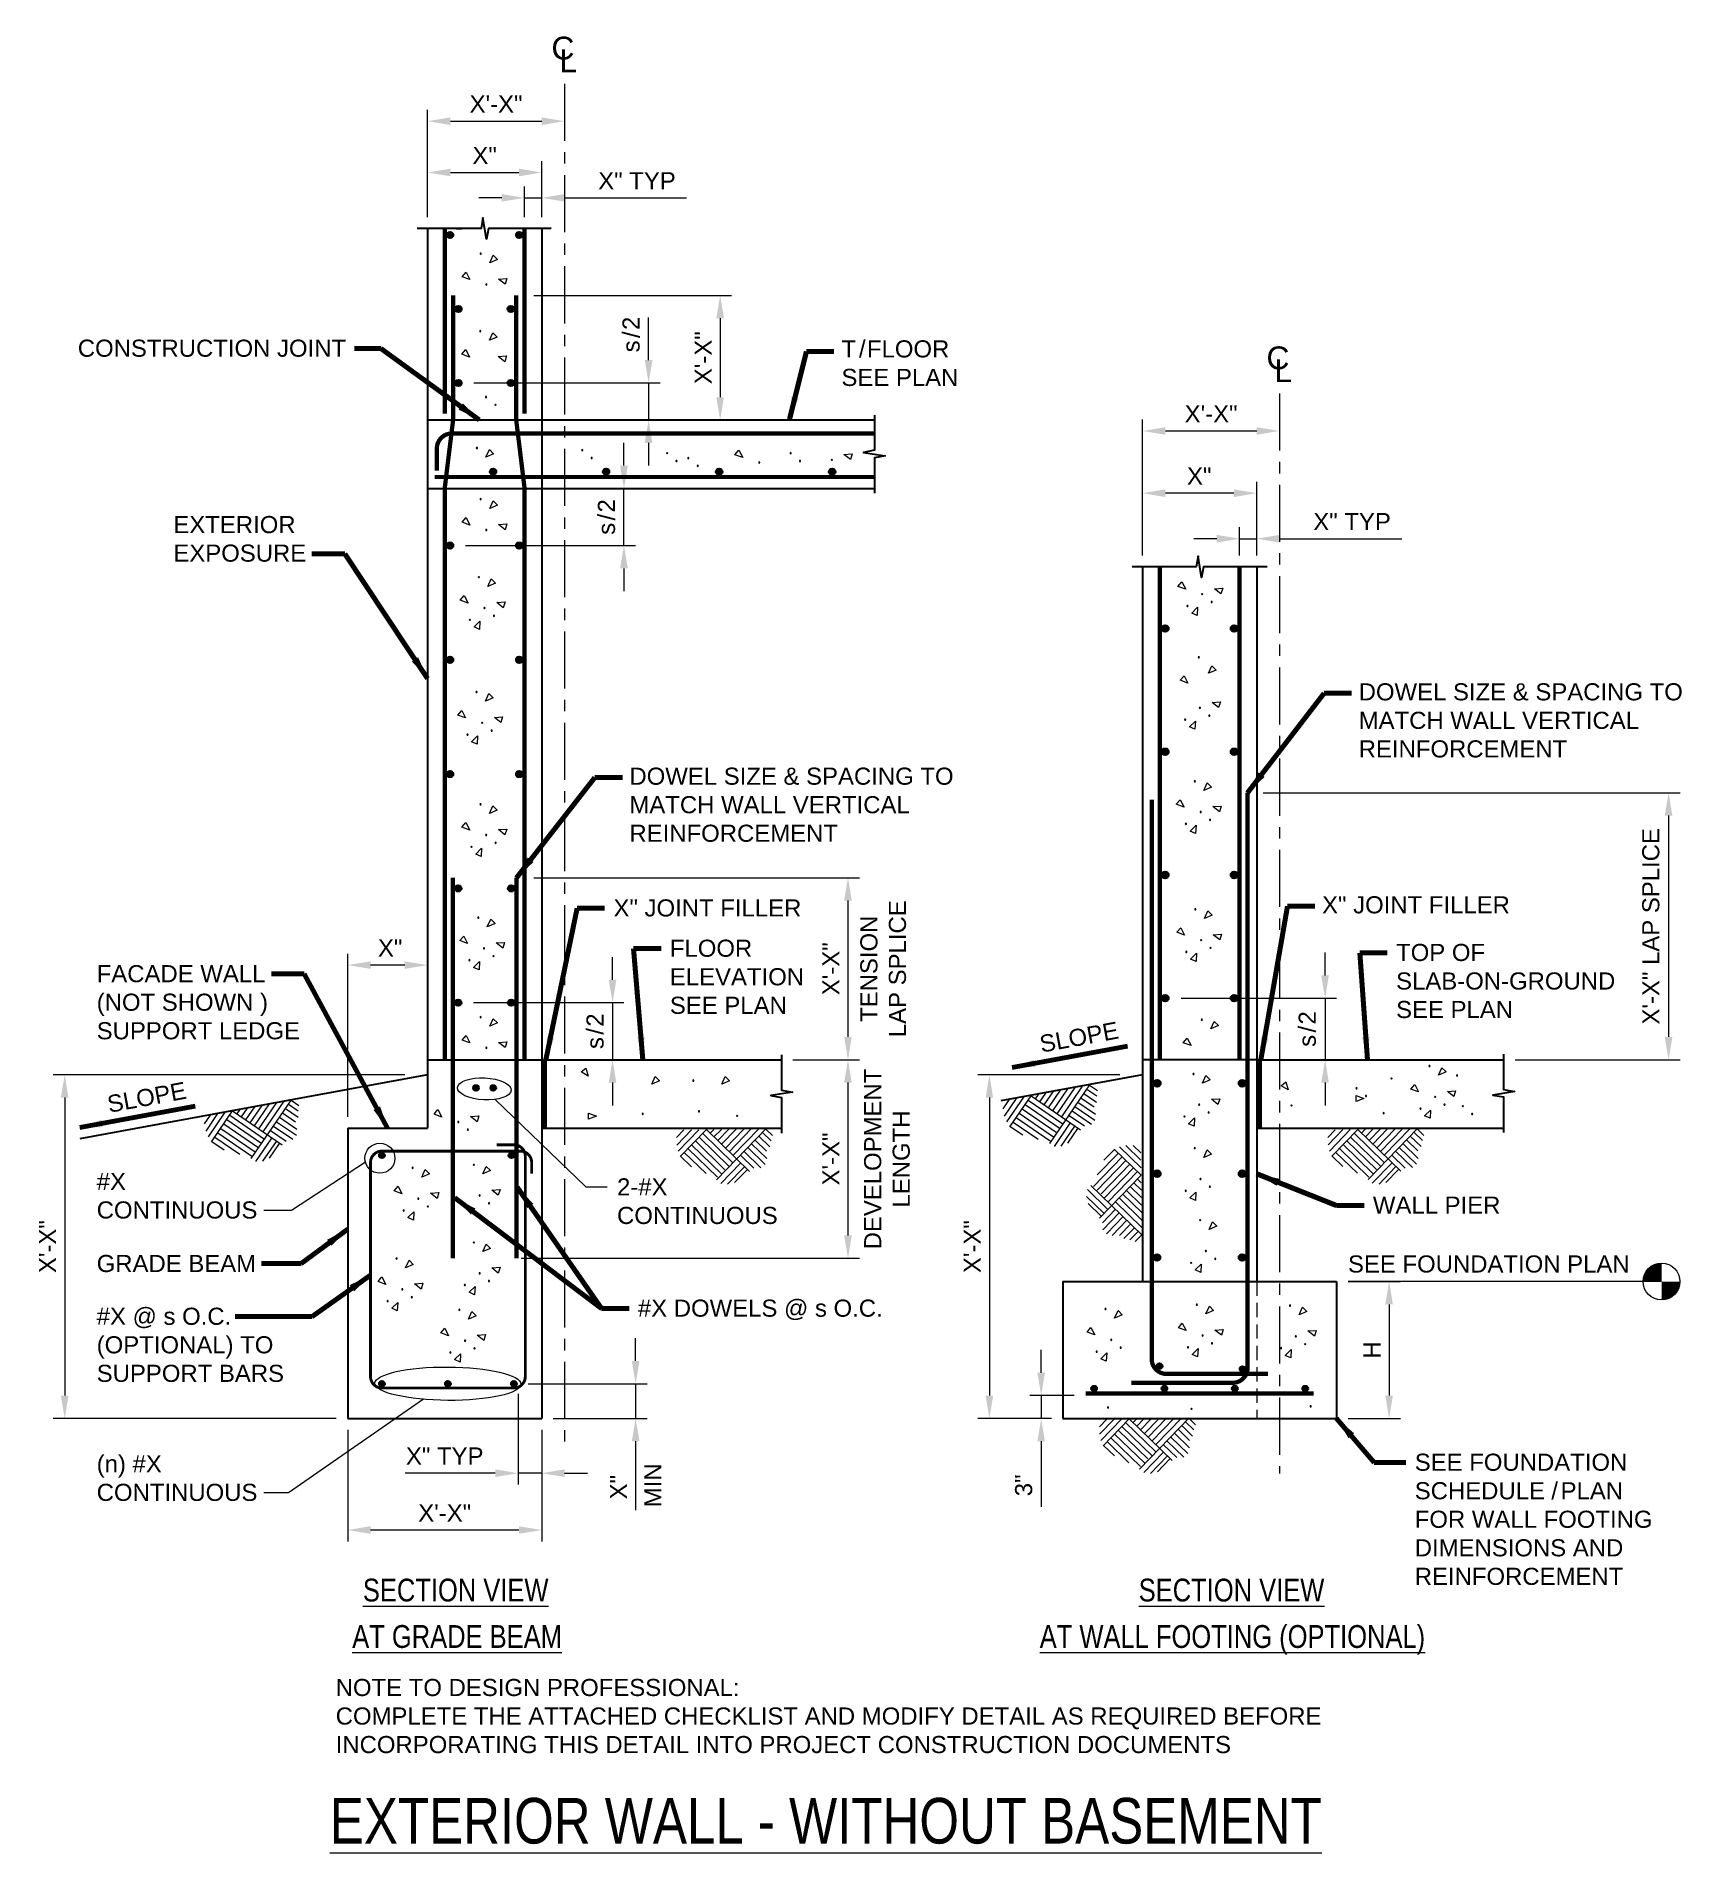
# Model space of a CAD drawing. Header units: inches. Extents: x -919 to -774, y 1785 to 1944.
import ezdxf

# ---------------------------------------------------------------- set-up
doc = ezdxf.new("R2010")
doc.units = ezdxf.units.IN
doc.header["$LTSCALE"] = 5
doc.header["$MEASUREMENT"] = 0
doc.linetypes.add('CENTER', pattern=[2, 1.25, -0.25, 0.25, -0.25])
doc.linetypes.add('HIDDEN', pattern=[0.375, 0.25, -0.125])
for name, color, linetype, lineweight in [('S-ANNO-DIMS', 1, 'Continuous', 20), ('S-ANNO-TEXT', 7, 'Continuous', 20), ('S-DETL', 3, 'Continuous', 30), ('S-DETL-PATT', 7, 'Continuous', 15), ('S-GRID', 9, 'CENTER', 20)]:
    doc.layers.add(name, color=color, linetype=linetype, lineweight=lineweight)
doc.styles.add('Romans', font='arial.ttf')
doc.dimstyles.get("Standard").update_dxf_attribs({"dimtxt": 0.18, "dimasz": 0.18, "dimexe": 0.18, "dimexo": 0.0625, "dimgap": 0.09, "dimtad": 0, "dimtih": 1, "dimtoh": 1, "dimdec": 4, "dimzin": 0, "dimdsep": 46, "dimtxsty": 'Standard', "dimcen": 0.09, "dimadec": 0, "dimazin": 0, "dimtfac": 1, "dimtdec": 4, "dimtofl": 0, "dimtmove": 0, "dimatfit": 3, "dimfxl": 1, "dimtolj": 1, "dimtzin": 0, "dimarcsym": 0})

msp = doc.modelspace()

# ---------------------------------------------------------------- texts
at = {"layer": 'S-ANNO-DIMS', "char_height": 1.499999989, "rotation": 90, "style": 'Romans'}
for s, insert, attachment_point in [('\\A1;{\\T1.2;s/}2', (-866.8701906, 1917.5514916), 5), ('\\A1;{\\T1.2;s/}2', (-869.0286866, 1901.5609648), 5), ('\\A1;TENSION\\PLAP SPLICE', (-846.7904744, 1861.9710739), 2), ('\\A1;{\\T1.2;s/}2', (-870.0286866, 1856.4949937), 5), ('\\A1;DEVELOPMENT\\PLENGTH', (-846.4571411, 1845.2968226), 2)]:
    msp.add_mtext(s, dxfattribs=dict(at, insert=insert, attachment_point=attachment_point))
at = {"layer": 'S-ANNO-DIMS', "insert": (-865.7273799, 1814.7794113), "char_height": 1.49999999, "width": 35.703847172, "attachment_point": 1, "rotation": 90, "style": 'Romans'}
msp.add_mtext('\\A1;MIN', dxfattribs=at)
at = {"layer": 'S-ANNO-TEXT', "linetype": 'HIDDEN', "style": 'Romans'}
for s, p in [('C', (-873.8592734, 1941.6551236)), ('L', (-873.1558306, 1940.5305167)), ('C', (-811.2020992, 1914.5086728)), ('L', (-810.4986564, 1913.384066))]:
    msp.add_text(s, height=2, dxfattribs=at).set_placement(p)
at = {"layer": 'S-ANNO-TEXT', "style": 'Romans', "width": 0.8}
for s, height, p in [('%%USECTION VIEW', 2, (-890.3827226, 1806.5212771)), ('%%USECTION VIEW', 2, (-822.3937371, 1806.5212771)), ('%%UAT GRADE BEAM', 2, (-891.3153283, 1802.4530643)), ('%%UAT WALL FOOTING (OPTIONAL)', 2, (-831.0693169, 1802.4517)), ('%%UEXTERIOR WALL - WITHOUT BASEMENT', 4, (-893.2726242, 1785.3075731))]:
    msp.add_text(s, height=height, dxfattribs=at).set_placement(p)
at = {"layer": 'S-ANNO-TEXT', "style": 'Romans'}
for s, insert, char_height, attachment_point in [('\\A1;CONSTRUCTION JOINT', (-891.8519646, 1917.1046593), 1.499999989, 3), ('\\A1;{\\T1.2;T/}FLOOR\\PSEE PLAN', (-848.4443119, 1917.0442928), 1.499999989, 1), ('\\A1;EXTERIOR\\PEXPOSURE', (-906.988823, 1901.647877), 1.499999989, 1), ('\\A1;DOWEL SIZE & SPACING TO \\PMATCH WALL VERTICAL \\PREINFORCEMENT', (-803.117243, 1886.9891763), 1.499999989, 1), ('\\A1;FACADE WALL \\P(NOT SHOWN )\\PSUPPORT LEDGE', (-913.7073533, 1862.2900568), 1.499999989, 1), ('\\A1;#X\\PCONTINUOUS', (-913.7073533, 1844.0837377), 1.49999999, 1), ('\\A1;GRADE BEAM', (-913.7073533, 1835.3689405), 1.499999989, 7), ('\\A1;#X @ s O.C.\\P(OPTIONAL) TO\\PSUPPORT BARS', (-913.7073533, 1832.2666213), 1.499999989, 1), ('\\A1;(n) #X \\PCONTINUOUS', (-913.7073533, 1819.3344043), 1.499999989, 1), ('\\A1;\\pxql;SEE FOUNDATION \\PSCHEDUL{\\T1.4;E/}PLAN\\PFOR WALL FOOTING \\PDIMENSIONS AND\\PREINFORCEMENT', (-798.2048966, 1819.4766864), 1.499999989, 1)]:
    msp.add_mtext(s, dxfattribs=dict(at, insert=insert, char_height=char_height, attachment_point=attachment_point))
at = {"layer": 'S-ANNO-TEXT', "attachment_point": 1, "style": 'Romans'}
for s, insert, char_height, width in [('\\A1;DOWEL SIZE & SPACING TO \\PMATCH WALL VERTICAL \\PREINFORCEMENT', (-867.0238349, 1879.5975697), 1.499999989, 48.959941924), ('\\A1;X" JOINT FILLER', (-868.4187696, 1868.050754), 1.499999989, 35.703847172), ('\\A1;X" JOINT FILLER', (-806.3269722, 1868.325559), 1.499999989, 35.703847172), ('\\A1;FLOOR \\PELEVATION\\PSEE PLAN', (-863.4793689, 1864.5206601), 1.49999999, 35.703847172), ('\\A1;TOP OF\\PSLAB-ON-GROUND \\PSEE PLAN', (-799.8390694, 1864.1507672), 1.499999989, 35.703847172), ('\\A1;2-#X\\PCONTINUOUS', (-868.1100159, 1843.6039885), 1.49999999, 35.703847172), ('\\A1;WALL PIER', (-801.8738458, 1842.0061197), 1.499999989, 11.908608633), ('\\A1;#X DOWELS @ s O.C.', (-866.2814326, 1832.9782389), 1.499999989, 35.703847172), ('NOTE TO DESIGN PROFESSIONAL: \\PCOMPLETE THE ATTACHED CHECKLIST AND MODIFY DETAIL AS REQUIRED BEFORE \\PINCORPORATING THIS DETAIL INTO PROJECT CONSTRUCTION DOCUMENTS', (-892.7635175, 1799.7339032), 1.499999989, 159.842980143)]:
    msp.add_mtext(s, dxfattribs=dict(at, insert=insert, char_height=char_height, width=width))
at = {"layer": 'S-ANNO-TEXT', "char_height": 1.49999999, "width": 35.703847172, "attachment_point": 1, "rotation": 10.4589641, "style": 'Romans'}
for insert in [(-831.1939561, 1856.0873969), (-912.8932504, 1850.8149361)]:
    msp.add_mtext('\\A1;SLOPE', dxfattribs=dict(at, insert=insert))
at = {"layer": 'S-ANNO-TEXT', "insert": (-804.053652, 1836.8493294), "char_height": 1.499999989, "attachment_point": 1, "line_spacing_factor": 1.2, "style": 'Romans'}
msp.add_mtext('\\A1;SEE FOUNDATION PLAN', dxfattribs=at)

# ---------------------------------------------------------------- blocks, each defined once
blk = doc.blocks.new('*D0')
at = {"layer": 'Defpoints', "color": 0, "transparency": 16777216}
for p in [(-891.71, 1822.56), (-874.71, 1822.56), (-891.71, 1812.78)]:
    blk.add_point(p, dxfattribs=at)
at = {"layer": 'S-ANNO-DIMS', "transparency": 16777216}
for p, q in [((-891.71, 1821.56), (-891.71, 1811.78)), ((-874.71, 1821.56), (-874.71, 1811.78)), ((-876.71, 1812.78), (-889.71, 1812.78))]:
    blk.add_line(p, q, dxfattribs=at)
for points in [[(-889.71, 1813.12), (-889.71, 1812.45), (-891.71, 1812.78)], [(-876.71, 1813.12), (-876.71, 1812.45), (-874.71, 1812.78)]]:
    blk.add_solid(points, dxfattribs=at)
at = {"layer": 'S-ANNO-DIMS', "transparency": 16777216, "insert": (-883.21, 1814.28), "char_height": 1.5, "attachment_point": 5, "style": 'Romans'}
blk.add_mtext('\\A1;X\'-X"', dxfattribs=at)
blk = doc.blocks.new('*D1')
at = {"layer": 'Defpoints', "color": 0, "transparency": 16777216}
for p in [(-891.71, 1862.29), (-884.71, 1853.99), (-891.71, 1847.99)]:
    blk.add_point(p, dxfattribs=at)
at = {"layer": 'S-ANNO-DIMS', "transparency": 16777216}
for p, q in [((-891.71, 1848.99), (-891.71, 1863.29)), ((-886.71, 1862.29), (-889.71, 1862.29))]:
    blk.add_line(p, q, dxfattribs=at)
for points in [[(-889.71, 1862.62), (-889.71, 1861.96), (-891.71, 1862.29)], [(-886.71, 1862.62), (-886.71, 1861.96), (-884.71, 1862.29)]]:
    blk.add_solid(points, dxfattribs=at)
at = {"layer": 'S-ANNO-DIMS', "transparency": 16777216, "insert": (-887.99, 1863.79), "char_height": 1.5, "attachment_point": 5, "style": 'Romans'}
blk.add_mtext('\\A1;X"', dxfattribs=at)
blk = doc.blocks.new('*D2')
at = {"layer": 'Defpoints', "color": 0, "transparency": 16777216}
for p in [(-881.69, 1859), (-876.73, 1853.99), (-868.5, 1853.99)]:
    blk.add_point(p, dxfattribs=at)
at = {"layer": 'S-ANNO-DIMS', "transparency": 16777216}
for p, q in [((-868.5, 1861), (-868.5, 1863)), ((-880.69, 1859), (-867.5, 1859)), ((-868.5, 1859), (-868.5, 1853.99)), ((-868.5, 1851.99), (-868.5, 1849.99))]:
    blk.add_line(p, q, dxfattribs=at)
for points in [[(-868.84, 1861), (-868.17, 1861), (-868.5, 1859)], [(-868.84, 1851.99), (-868.17, 1851.99), (-868.5, 1853.99)]]:
    blk.add_solid(points, dxfattribs=at)
at = {"layer": 'S-ANNO-DIMS', "transparency": 16777216, "insert": (-870.36, 1856.99), "char_height": 1.5, "attachment_point": 5, "rotation": 90, "style": 'Romans'}
blk.add_mtext('\\A1;{\\T1.2; }', dxfattribs=at)
blk = doc.blocks.new('*D3')
at = {"layer": 'Defpoints', "color": 0, "transparency": 16777216}
for p in [(-876.9, 1825.6), (-874.71, 1822.56), (-866.48, 1822.56)]:
    blk.add_point(p, dxfattribs=at)
at = {"layer": 'S-ANNO-DIMS', "transparency": 16777216}
for p, q in [((-866.48, 1827.6), (-866.48, 1829.6)), ((-875.9, 1825.6), (-865.48, 1825.6)), ((-866.48, 1825.6), (-866.48, 1822.56)), ((-873.71, 1822.56), (-865.48, 1822.56)), ((-866.48, 1820.56), (-866.48, 1814.52))]:
    blk.add_line(p, q, dxfattribs=at)
for points in [[(-866.81, 1827.6), (-866.14, 1827.6), (-866.48, 1825.6)], [(-866.81, 1820.56), (-866.14, 1820.56), (-866.48, 1822.56)]]:
    blk.add_solid(points, dxfattribs=at)
at = {"layer": 'S-ANNO-DIMS', "transparency": 16777216, "insert": (-867.98, 1816.54), "char_height": 1.5, "attachment_point": 5, "rotation": 90, "style": 'Romans'}
blk.add_mtext('\\A1;X"', dxfattribs=at)
blk = doc.blocks.new('*D4')
at = {"layer": 'Defpoints', "color": 0, "transparency": 16777216}
for p in [(-876.4, 1869.95), (-850.28, 1853.99), (-847.87, 1853.99)]:
    blk.add_point(p, dxfattribs=at)
at = {"layer": 'S-ANNO-DIMS', "transparency": 16777216}
for p, q in [((-875.4, 1869.95), (-846.87, 1869.95)), ((-847.87, 1867.95), (-847.87, 1855.99)), ((-849.28, 1853.99), (-846.87, 1853.99))]:
    blk.add_line(p, q, dxfattribs=at)
for points in [[(-848.21, 1867.95), (-847.54, 1867.95), (-847.87, 1869.95)], [(-848.21, 1855.99), (-847.54, 1855.99), (-847.87, 1853.99)]]:
    blk.add_solid(points, dxfattribs=at)
at = {"layer": 'S-ANNO-DIMS', "transparency": 16777216, "insert": (-849.37, 1861.97), "char_height": 1.5, "attachment_point": 5, "rotation": 90, "style": 'Romans'}
blk.add_mtext('\\A1;X\'-X"', dxfattribs=at)
blk = doc.blocks.new('*D5')
at = {"layer": 'Defpoints', "color": 0, "transparency": 16777216}
for p in [(-812.48, 1877.39), (-790.41, 1853.99), (-775.96, 1853.99)]:
    blk.add_point(p, dxfattribs=at)
at = {"layer": 'S-ANNO-DIMS', "transparency": 16777216}
for p, q in [((-811.48, 1877.39), (-774.96, 1877.39)), ((-775.96, 1875.39), (-775.96, 1855.99)), ((-789.41, 1853.99), (-774.96, 1853.99))]:
    blk.add_line(p, q, dxfattribs=at)
for points in [[(-776.3, 1875.39), (-775.63, 1875.39), (-775.96, 1877.39)], [(-776.3, 1855.99), (-775.63, 1855.99), (-775.96, 1853.99)]]:
    blk.add_solid(points, dxfattribs=at)
at = {"layer": 'S-ANNO-DIMS', "transparency": 16777216, "insert": (-777.51, 1865.69), "char_height": 1.5, "attachment_point": 5, "rotation": 90, "style": 'Romans'}
blk.add_mtext('\\A1;X\'-X" LAP SPLICE', dxfattribs=at)
blk = doc.blocks.new('*D6')
at = {"layer": 'Defpoints', "color": 0, "transparency": 16777216}
for p in [(-822.05, 1903.65), (-822.05, 1897.19), (-812.05, 1897.19)]:
    blk.add_point(p, dxfattribs=at)
at = {"layer": 'S-ANNO-DIMS', "transparency": 16777216}
for p, q in [((-822.05, 1898.19), (-822.05, 1904.65)), ((-812.05, 1898.19), (-812.05, 1904.65)), ((-814.05, 1903.65), (-820.05, 1903.65))]:
    blk.add_line(p, q, dxfattribs=at)
for points in [[(-820.05, 1903.98), (-820.05, 1903.31), (-822.05, 1903.65)], [(-814.05, 1903.98), (-814.05, 1903.31), (-812.05, 1903.65)]]:
    blk.add_solid(points, dxfattribs=at)
at = {"layer": 'S-ANNO-DIMS', "transparency": 16777216, "insert": (-817.09, 1905.15), "char_height": 1.5, "attachment_point": 5, "style": 'Romans'}
blk.add_mtext('\\A1;X"', dxfattribs=at)
blk = doc.blocks.new('*D7')
at = {"layer": 'Defpoints', "color": 0, "transparency": 16777216}
for p in [(-812.05, 1899.66), (-813.55, 1897.19), (-812.05, 1896.19)]:
    blk.add_point(p, dxfattribs=at)
at = {"layer": 'S-ANNO-DIMS', "transparency": 16777216}
for p, q in [((-813.55, 1898.19), (-813.55, 1900.66)), ((-815.55, 1899.66), (-817.55, 1899.66)), ((-813.55, 1899.66), (-812.05, 1899.66)), ((-810.05, 1899.66), (-799.35, 1899.66))]:
    blk.add_line(p, q, dxfattribs=at)
for points in [[(-815.55, 1899.99), (-815.55, 1899.32), (-813.55, 1899.66)], [(-810.05, 1899.99), (-810.05, 1899.32), (-812.05, 1899.66)]]:
    blk.add_solid(points, dxfattribs=at)
at = {"layer": 'S-ANNO-DIMS', "transparency": 16777216, "insert": (-803.7, 1901.16), "char_height": 1.5, "attachment_point": 5, "style": 'Romans'}
blk.add_mtext('\\A1;X" TYP', dxfattribs=at)
blk = doc.blocks.new('*D8')
at = {"layer": 'Defpoints', "color": 0, "transparency": 16777216}
for p in [(-876.78, 1825.71), (-874.71, 1822.56), (-876.78, 1817.76)]:
    blk.add_point(p, dxfattribs=at)
at = {"layer": 'S-ANNO-DIMS', "transparency": 16777216}
for p, q in [((-876.78, 1824.71), (-876.78, 1816.76)), ((-874.71, 1821.56), (-874.71, 1816.76)), ((-878.78, 1817.76), (-880.78, 1817.76)), ((-874.71, 1817.76), (-876.78, 1817.76)), ((-872.71, 1817.76), (-870.71, 1817.76))]:
    blk.add_line(p, q, dxfattribs=at)
for points in [[(-878.78, 1818.1), (-878.78, 1817.43), (-876.78, 1817.76)], [(-872.71, 1818.1), (-872.71, 1817.43), (-874.71, 1817.76)]]:
    blk.add_solid(points, dxfattribs=at)
at = {"layer": 'S-ANNO-DIMS', "transparency": 16777216, "insert": (-883.21, 1819.27), "char_height": 1.5, "attachment_point": 5, "style": 'Romans'}
blk.add_mtext('\\A1;X" TYP', dxfattribs=at)
blk = doc.blocks.new('*D9')
at = {"layer": 'Defpoints', "color": 0, "transparency": 16777216}
for p in [(-876.21, 1929.53), (-876.21, 1926.85), (-874.71, 1926.85)]:
    blk.add_point(p, dxfattribs=at)
at = {"layer": 'S-ANNO-DIMS', "transparency": 16777216}
for p, q in [((-878.21, 1929.53), (-880.21, 1929.53)), ((-876.21, 1927.85), (-876.21, 1930.53)), ((-876.21, 1929.53), (-874.71, 1929.53)), ((-874.71, 1927.85), (-874.71, 1930.53)), ((-872.71, 1929.53), (-862.01, 1929.53))]:
    blk.add_line(p, q, dxfattribs=at)
for points in [[(-878.21, 1929.86), (-878.21, 1929.2), (-876.21, 1929.53)], [(-872.71, 1929.86), (-872.71, 1929.2), (-874.71, 1929.53)]]:
    blk.add_solid(points, dxfattribs=at)
at = {"layer": 'S-ANNO-DIMS', "transparency": 16777216, "insert": (-866.36, 1931.03), "char_height": 1.5, "attachment_point": 5, "style": 'Romans'}
blk.add_mtext('\\A1;X" TYP', dxfattribs=at)
blk = doc.blocks.new('*D10')
at = {"layer": 'Defpoints', "color": 0, "transparency": 16777216}
for p in [(-881.66, 1913.31), (-874.71, 1910.06), (-865.34, 1910.06)]:
    blk.add_point(p, dxfattribs=at)
at = {"layer": 'S-ANNO-DIMS', "transparency": 16777216}
for p, q in [((-865.34, 1915.31), (-865.34, 1917.31)), ((-880.66, 1913.31), (-864.34, 1913.31)), ((-865.34, 1913.31), (-865.34, 1910.06)), ((-865.34, 1908.06), (-865.34, 1906.06))]:
    blk.add_line(p, q, dxfattribs=at)
for points in [[(-865.68, 1915.31), (-865.01, 1915.31), (-865.34, 1913.31)], [(-865.68, 1908.06), (-865.01, 1908.06), (-865.34, 1910.06)]]:
    blk.add_solid(points, dxfattribs=at)
at = {"layer": 'S-ANNO-DIMS', "transparency": 16777216, "insert": (-870.46, 1917.01), "char_height": 1.5, "attachment_point": 5, "rotation": 90, "style": 'Romans'}
blk.add_mtext('\\A1;{\\T1.2; }', dxfattribs=at)
blk = doc.blocks.new('*D11')
at = {"layer": 'Defpoints', "color": 0, "transparency": 16777216}
for p in [(-876.4, 1920.98), (-864.3, 1910.06), (-859.07, 1910.06)]:
    blk.add_point(p, dxfattribs=at)
at = {"layer": 'S-ANNO-DIMS', "transparency": 16777216}
for p, q in [((-875.4, 1920.98), (-858.07, 1920.98)), ((-859.07, 1918.98), (-859.07, 1912.06))]:
    blk.add_line(p, q, dxfattribs=at)
for points in [[(-859.41, 1918.98), (-858.74, 1918.98), (-859.07, 1920.98)], [(-859.41, 1912.06), (-858.74, 1912.06), (-859.07, 1910.06)]]:
    blk.add_solid(points, dxfattribs=at)
at = {"layer": 'S-ANNO-DIMS', "transparency": 16777216, "insert": (-860.57, 1915.52), "char_height": 1.5, "attachment_point": 5, "rotation": 90, "style": 'Romans'}
blk.add_mtext('\\A1;X\'-X"', dxfattribs=at)
blk = doc.blocks.new('*D12')
at = {"layer": 'Defpoints', "color": 0, "transparency": 16777216}
for p in [(-853.69, 1853.99), (-877.5, 1836.6), (-847.87, 1836.6)]:
    blk.add_point(p, dxfattribs=at)
at = {"layer": 'S-ANNO-DIMS', "transparency": 16777216}
for p, q in [((-852.69, 1853.99), (-846.87, 1853.99)), ((-847.87, 1851.99), (-847.87, 1838.6)), ((-876.5, 1836.6), (-846.87, 1836.6))]:
    blk.add_line(p, q, dxfattribs=at)
for points in [[(-848.21, 1851.99), (-847.54, 1851.99), (-847.87, 1853.99)], [(-848.21, 1838.6), (-847.54, 1838.6), (-847.87, 1836.6)]]:
    blk.add_solid(points, dxfattribs=at)
at = {"layer": 'S-ANNO-DIMS', "transparency": 16777216, "insert": (-849.37, 1845.3), "char_height": 1.5, "attachment_point": 5, "rotation": 90, "style": 'Romans'}
blk.add_mtext('\\A1;X\'-X"', dxfattribs=at)
blk = doc.blocks.new('*D13')
at = {"layer": 'Defpoints', "color": 0, "transparency": 16777216}
for p in [(-819.68, 1859.39), (-811.13, 1853.99), (-806.06, 1853.99)]:
    blk.add_point(p, dxfattribs=at)
at = {"layer": 'S-ANNO-DIMS', "transparency": 16777216}
for p, q in [((-806.06, 1861.39), (-806.06, 1863.39)), ((-818.68, 1859.39), (-805.06, 1859.39)), ((-806.06, 1859.39), (-806.06, 1853.99)), ((-806.06, 1851.99), (-806.06, 1849.99))]:
    blk.add_line(p, q, dxfattribs=at)
for points in [[(-806.4, 1861.39), (-805.73, 1861.39), (-806.06, 1859.39)], [(-806.4, 1851.99), (-805.73, 1851.99), (-806.06, 1853.99)]]:
    blk.add_solid(points, dxfattribs=at)
at = {"layer": 'S-ANNO-DIMS', "transparency": 16777216, "insert": (-807.62, 1856.69), "char_height": 1.5, "attachment_point": 5, "rotation": 90, "style": 'Romans'}
blk.add_mtext('\\A1;{\\T1.2;s/}2', dxfattribs=at)
blk = doc.blocks.new('*D14')
at = {"layer": 'Defpoints', "color": 0, "transparency": 16777216}
for p in [(-827.05, 1824.56), (-830.94, 1822.56), (-829.05, 1822.56)]:
    blk.add_point(p, dxfattribs=at)
at = {"layer": 'S-ANNO-DIMS', "transparency": 16777216}
for p, q in [((-830.94, 1826.56), (-830.94, 1828.56)), ((-828.05, 1824.56), (-831.94, 1824.56)), ((-830.94, 1824.56), (-830.94, 1822.56)), ((-830.05, 1822.56), (-831.94, 1822.56)), ((-830.94, 1820.56), (-830.94, 1814.83))]:
    blk.add_line(p, q, dxfattribs=at)
for points in [[(-831.27, 1826.56), (-830.61, 1826.56), (-830.94, 1824.56)], [(-831.27, 1820.56), (-830.61, 1820.56), (-830.94, 1822.56)]]:
    blk.add_solid(points, dxfattribs=at)
at = {"layer": 'S-ANNO-DIMS', "transparency": 16777216, "insert": (-832.47, 1816.7), "char_height": 1.5, "attachment_point": 5, "rotation": 90, "style": 'Romans'}
blk.add_mtext('\\A1;3"', dxfattribs=at)
blk = doc.blocks.new('*D15')
at = {"layer": 'Defpoints', "color": 0, "transparency": 16777216}
for p in [(-805.05, 1834.56), (-805.05, 1822.56), (-800.45, 1822.56)]:
    blk.add_point(p, dxfattribs=at)
at = {"layer": 'S-ANNO-DIMS', "transparency": 16777216}
for p, q in [((-804.05, 1834.56), (-799.45, 1834.56)), ((-800.45, 1832.56), (-800.45, 1824.56)), ((-804.05, 1822.56), (-799.45, 1822.56))]:
    blk.add_line(p, q, dxfattribs=at)
for points in [[(-800.78, 1832.56), (-800.12, 1832.56), (-800.45, 1834.56)], [(-800.78, 1824.56), (-800.12, 1824.56), (-800.45, 1822.56)]]:
    blk.add_solid(points, dxfattribs=at)
at = {"layer": 'S-ANNO-DIMS', "transparency": 16777216, "insert": (-801.95, 1828.56), "char_height": 1.5, "attachment_point": 5, "rotation": 90, "style": 'Romans'}
blk.add_mtext('\\A1;H', dxfattribs=at)
blk = doc.blocks.new('*D16')
at = {"layer": 'Defpoints', "color": 0, "transparency": 16777216}
for p in [(-872.71, 1936.25), (-872.71, 1931.7), (-884.71, 1926.85)]:
    blk.add_point(p, dxfattribs=at)
at = {"layer": 'S-ANNO-DIMS', "transparency": 16777216}
for p, q in [((-884.71, 1927.85), (-884.71, 1937.25)), ((-882.71, 1936.25), (-874.71, 1936.25))]:
    blk.add_line(p, q, dxfattribs=at)
for points in [[(-882.71, 1936.58), (-882.71, 1935.91), (-884.71, 1936.25)], [(-874.71, 1936.58), (-874.71, 1935.91), (-872.71, 1936.25)]]:
    blk.add_solid(points, dxfattribs=at)
at = {"layer": 'S-ANNO-DIMS', "transparency": 16777216, "insert": (-878.71, 1937.75), "char_height": 1.5, "attachment_point": 5, "style": 'Romans'}
blk.add_mtext('\\A1;X\'-X"', dxfattribs=at)
blk = doc.blocks.new('*D17')
at = {"layer": 'Defpoints', "color": 0, "transparency": 16777216}
for p in [(-874.71, 1931.75), (-884.71, 1926.85), (-874.71, 1926.85)]:
    blk.add_point(p, dxfattribs=at)
at = {"layer": 'S-ANNO-DIMS', "transparency": 16777216}
for p, q in [((-884.71, 1927.85), (-884.71, 1932.75)), ((-874.71, 1927.85), (-874.71, 1932.75)), ((-882.71, 1931.75), (-876.71, 1931.75))]:
    blk.add_line(p, q, dxfattribs=at)
for points in [[(-882.71, 1932.09), (-882.71, 1931.42), (-884.71, 1931.75)], [(-876.71, 1932.09), (-876.71, 1931.42), (-874.71, 1931.75)]]:
    blk.add_solid(points, dxfattribs=at)
at = {"layer": 'S-ANNO-DIMS', "transparency": 16777216, "insert": (-879.71, 1933.25), "char_height": 1.5, "attachment_point": 5, "style": 'Romans'}
blk.add_mtext('\\A1;X"', dxfattribs=at)
blk = doc.blocks.new('*D18')
at = {"layer": 'Defpoints', "color": 0, "transparency": 16777216}
for p in [(-823.05, 1852.68), (-835.48, 1822.56), (-829.05, 1822.56)]:
    blk.add_point(p, dxfattribs=at)
at = {"layer": 'S-ANNO-DIMS', "transparency": 16777216}
for p, q in [((-824.05, 1852.68), (-836.48, 1852.68)), ((-835.48, 1850.68), (-835.48, 1824.56)), ((-830.05, 1822.56), (-836.48, 1822.56))]:
    blk.add_line(p, q, dxfattribs=at)
for points in [[(-835.81, 1850.68), (-835.15, 1850.68), (-835.48, 1852.68)], [(-835.81, 1824.56), (-835.15, 1824.56), (-835.48, 1822.56)]]:
    blk.add_solid(points, dxfattribs=at)
at = {"layer": 'S-ANNO-DIMS', "transparency": 16777216, "insert": (-836.98, 1837.62), "char_height": 1.5, "attachment_point": 5, "rotation": 90, "style": 'Romans'}
blk.add_mtext('\\A1;X\'-X"', dxfattribs=at)
blk = doc.blocks.new('*D19')
at = {"layer": 'Defpoints', "color": 0, "transparency": 16777216}
for p in [(-885.71, 1852.68), (-916.51, 1822.56), (-891.71, 1822.56)]:
    blk.add_point(p, dxfattribs=at)
at = {"layer": 'S-ANNO-DIMS', "transparency": 16777216}
for p, q in [((-886.71, 1852.68), (-917.51, 1852.68)), ((-916.51, 1850.68), (-916.51, 1824.56)), ((-892.71, 1822.56), (-917.51, 1822.56))]:
    blk.add_line(p, q, dxfattribs=at)
for points in [[(-916.85, 1850.68), (-916.18, 1850.68), (-916.51, 1852.68)], [(-916.85, 1824.56), (-916.18, 1824.56), (-916.51, 1822.56)]]:
    blk.add_solid(points, dxfattribs=at)
at = {"layer": 'S-ANNO-DIMS', "transparency": 16777216, "insert": (-918.01, 1837.62), "char_height": 1.5, "attachment_point": 5, "rotation": 90, "style": 'Romans'}
blk.add_mtext('\\A1;X\'-X"', dxfattribs=at)
blk = doc.blocks.new('*D20')
at = {"layer": 'Defpoints', "color": 0, "transparency": 16777216}
for p in [(-810.05, 1909.1), (-810.05, 1902.04), (-822.05, 1897.19)]:
    blk.add_point(p, dxfattribs=at)
at = {"layer": 'S-ANNO-DIMS', "transparency": 16777216}
for p, q in [((-822.05, 1898.19), (-822.05, 1910.1)), ((-820.05, 1909.1), (-812.05, 1909.1))]:
    blk.add_line(p, q, dxfattribs=at)
for points in [[(-820.05, 1909.43), (-820.05, 1908.77), (-822.05, 1909.1)], [(-812.05, 1909.43), (-812.05, 1908.77), (-810.05, 1909.1)]]:
    blk.add_solid(points, dxfattribs=at)
at = {"layer": 'S-ANNO-DIMS', "transparency": 16777216, "insert": (-816.05, 1910.6), "char_height": 1.5, "attachment_point": 5, "style": 'Romans'}
blk.add_mtext('\\A1;X\'-X"', dxfattribs=at)
blk = doc.blocks.new('*D21')
at = {"layer": 'Defpoints', "color": 0, "transparency": 16777216}
for p in [(-874.71, 1904.06), (-867.5, 1904.06), (-882.4, 1899.06)]:
    blk.add_point(p, dxfattribs=at)
at = {"layer": 'S-ANNO-DIMS', "transparency": 16777216}
for p, q in [((-867.5, 1906.06), (-867.5, 1908.06)), ((-867.5, 1899.06), (-867.5, 1904.06)), ((-881.4, 1899.06), (-866.5, 1899.06)), ((-867.5, 1897.06), (-867.5, 1895.06))]:
    blk.add_line(p, q, dxfattribs=at)
for points in [[(-867.84, 1906.06), (-867.17, 1906.06), (-867.5, 1904.06)], [(-867.84, 1897.06), (-867.17, 1897.06), (-867.5, 1899.06)]]:
    blk.add_solid(points, dxfattribs=at)
at = {"layer": 'S-ANNO-DIMS', "transparency": 16777216, "insert": (-870.36, 1901.06), "char_height": 1.5, "attachment_point": 5, "rotation": 90, "style": 'Romans'}
blk.add_mtext('\\A1;{\\T1.2; }', dxfattribs=at)

# ---------------------------------------------------------------- dimensions: what is measured, and where the dimension line sits
at = {"layer": 'S-ANNO-DIMS'}
for base, p1, p2, text, override, picture, middle in [((-872.7108262, 1936.2466282), (-884.7108262, 1926.8499558), (-872.7108262, 1931.7027586), 'X\'-X"', {"dimscale": 16, "dimtxt": 0.09375, "dimasz": 0.125, "dimexe": 0.0625, "dimgap": 0.0625, "dimtih": 0, "dimtoh": 0, "dimdec": 5, "dimlfac": 1, "dimrnd": 0.03125, "dimzin": 7, "dimlunit": 4, "dimtxsty": 'Romans', "dimcen": 0.125, "dimse2": 1, "dimclrd": 256, "dimclre": 256, "dimclrt": 256, "dimadec": 4, "dimtdec": 5, "dimtofl": 1, "dimtvp": 1, "dimfrac": 2, "dimtzin": 3, "dimlwd": 65535, "dimlwe": 65535}, '*D16', (-878.7108262, 1936.2466282)), ((-874.7108262, 1931.7516873), (-884.7108262, 1926.8499558), (-874.7108262, 1926.8499558), 'X"', {"dimscale": 16, "dimtxt": 0.09375, "dimasz": 0.125, "dimexe": 0.0625, "dimgap": 0.0625, "dimtih": 0, "dimtoh": 0, "dimdec": 5, "dimlfac": 1, "dimrnd": 0.03125, "dimzin": 7, "dimlunit": 4, "dimtxsty": 'Romans', "dimcen": 0.125, "dimse2": 0, "dimclrd": 256, "dimclre": 256, "dimclrt": 256, "dimadec": 4, "dimtdec": 5, "dimtofl": 1, "dimtvp": 1, "dimfrac": 2, "dimtzin": 3, "dimlwd": 65535, "dimlwe": 65535}, '*D17', (-879.7108262, 1931.7516873)), ((-810.053652, 1909.1001774), (-822.053652, 1897.1902041), (-810.053652, 1902.0430069), 'X\'-X"', {"dimscale": 16, "dimtxt": 0.09375, "dimasz": 0.125, "dimexe": 0.0625, "dimgap": 0.0625, "dimtih": 0, "dimtoh": 0, "dimdec": 5, "dimlfac": 1, "dimrnd": 0.03125, "dimzin": 7, "dimlunit": 4, "dimtxsty": 'Romans', "dimcen": 0.125, "dimse2": 1, "dimclrd": 256, "dimclre": 256, "dimclrt": 256, "dimadec": 4, "dimtdec": 5, "dimtofl": 1, "dimtvp": 1, "dimfrac": 2, "dimtzin": 3, "dimlwd": 65535, "dimlwe": 65535}, '*D20', (-816.053652, 1909.1001774)), ((-812.053652, 1899.6555581), (-813.553652, 1897.1902041), (-812.053652, 1896.1902041), 'X" TYP', {"dimscale": 16, "dimtxt": 0.09375, "dimasz": 0.125, "dimexe": 0.0625, "dimgap": 0.0625, "dimtih": 0, "dimtoh": 0, "dimdec": 5, "dimlfac": 1, "dimrnd": 0.03125, "dimzin": 7, "dimlunit": 4, "dimtxsty": 'Romans', "dimcen": 0.125, "dimse2": 1, "dimclrd": 256, "dimclre": 256, "dimclrt": 256, "dimadec": 4, "dimtdec": 5, "dimtofl": 1, "dimtvp": 1, "dimfrac": 2, "dimtzin": 3, "dimlwd": 65535, "dimlwe": 65535}, '*D7', (-803.7042319, 1899.6555581))]:
    dim = msp.add_linear_dim(base=base, p1=p1, p2=p2, text=text, dimstyle='Standard', override=override, dxfattribs=at)
    dim.commit()
    dim.dimension.update_dxf_attribs({"geometry": picture, "text_midpoint": middle, "dimtype": 128})
for base, p1, p2, angle, text, override, picture, middle in [((-876.2108262, 1929.5309569), (-874.7108262, 1926.8499558), (-876.2108262, 1926.8499558), 180, 'X" TYP', {"dimscale": 16, "dimtxt": 0.09375, "dimasz": 0.125, "dimexe": 0.0625, "dimgap": 0.0625, "dimtih": 0, "dimtoh": 0, "dimdec": 5, "dimlfac": 1, "dimrnd": 0.03125, "dimzin": 7, "dimlunit": 4, "dimtxsty": 'Romans', "dimcen": 0.125, "dimclrd": 256, "dimclre": 256, "dimclrt": 256, "dimadec": 4, "dimtdec": 5, "dimtofl": 1, "dimtvp": 1, "dimfrac": 2, "dimtzin": 3, "dimlwd": 65535, "dimlwe": 65535}, '*D9', (-866.3614061, 1929.5309569)), ((-859.0741789, 1910.0646298), (-876.3983262, 1920.9841923), (-864.3013683, 1910.0646298), 270, 'X\'-X"', {"dimscale": 16, "dimtxt": 0.09375, "dimasz": 0.125, "dimexe": 0.0625, "dimgap": 0.0625, "dimtih": 0, "dimtoh": 0, "dimdec": 5, "dimlfac": 1, "dimrnd": 0.03125, "dimzin": 7, "dimlunit": 4, "dimtxsty": 'Romans', "dimcen": 0.125, "dimse2": 1, "dimclrd": 256, "dimclre": 256, "dimclrt": 256, "dimadec": 4, "dimtdec": 5, "dimtofl": 1, "dimtvp": 1, "dimfrac": 2, "dimtzin": 3, "dimlwd": 65535, "dimlwe": 65535}, '*D11', (-859.0741789, 1915.5244111)), ((-865.3446108, 1910.0646298), (-881.6631467, 1913.3071192), (-874.7108262, 1910.0646298), 270, '{\\T1.2; }', {"dimscale": 16, "dimtxt": 0.09375, "dimasz": 0.125, "dimexe": 0.0625, "dimgap": 0.0625, "dimtih": 0, "dimtoh": 0, "dimdec": 5, "dimlfac": 1, "dimrnd": 0.03125, "dimzin": 7, "dimlunit": 4, "dimtxsty": 'Romans', "dimcen": 0.125, "dimse2": 1, "dimclrd": 256, "dimclre": 256, "dimclrt": 256, "dimadec": 4, "dimtdec": 5, "dimtofl": 1, "dimtmove": 2, "dimtvp": 1, "dimfrac": 2, "dimtzin": 3, "dimlwd": 65535, "dimlwe": 65535}, '*D10', (-870.4575191, 1917.0068194)), ((-867.5031068, 1904.0646298), (-882.3983262, 1899.0572997), (-874.7108262, 1904.0646298), 90, '{\\T1.2; }', {"dimscale": 16, "dimtxt": 0.09375, "dimasz": 0.125, "dimexe": 0.0625, "dimgap": 0.0625, "dimtih": 0, "dimtoh": 0, "dimdec": 5, "dimlfac": 1, "dimrnd": 0.03125, "dimzin": 7, "dimlunit": 4, "dimtxsty": 'Romans', "dimcen": 0.125, "dimse2": 1, "dimclrd": 256, "dimclre": 256, "dimclrt": 256, "dimadec": 4, "dimtdec": 5, "dimtofl": 1, "dimtmove": 2, "dimtvp": 1, "dimfrac": 2, "dimtzin": 3, "dimlwd": 65535, "dimlwe": 65535}, '*D21', (-870.3568766, 1901.0646298)), ((-822.053652, 1903.6461198), (-812.053652, 1897.1902041), (-822.053652, 1897.1902041), 180, 'X"', {"dimscale": 16, "dimtxt": 0.09375, "dimasz": 0.125, "dimexe": 0.0625, "dimgap": 0.0625, "dimtih": 0, "dimtoh": 0, "dimdec": 5, "dimlfac": 1, "dimrnd": 0.03125, "dimzin": 7, "dimlunit": 4, "dimtxsty": 'Romans', "dimcen": 0.125, "dimclrd": 256, "dimclre": 256, "dimclrt": 256, "dimadec": 4, "dimtdec": 5, "dimtofl": 1, "dimtvp": 1, "dimfrac": 2, "dimtzin": 3, "dimlwd": 65535, "dimlwe": 65535}, '*D6', (-817.090246, 1903.6461198)), ((-775.9630822, 1853.9913287), (-812.4764501, 1877.3930278), (-790.4138808, 1853.9913287), 270, 'X\'-X" LAP SPLICE', {"dimscale": 16, "dimtxt": 0.09375, "dimasz": 0.125, "dimexe": 0.0625, "dimgap": 0.0625, "dimtih": 0, "dimtoh": 0, "dimdec": 5, "dimlfac": 1, "dimrnd": 0.03125, "dimzin": 7, "dimlunit": 4, "dimtxsty": 'Romans', "dimcen": 0.125, "dimclrd": 256, "dimclre": 256, "dimclrt": 256, "dimadec": 4, "dimtdec": 5, "dimtofl": 1, "dimtvp": 1, "dimfrac": 2, "dimtzin": 3, "dimlwd": 65535, "dimlwe": 65535}, '*D5', (-775.9630822, 1865.6921782)), ((-847.8738077, 1853.9913287), (-876.3983262, 1869.950819), (-850.2798553, 1853.9913287), 270, 'X\'-X"', {"dimscale": 16, "dimtxt": 0.09375, "dimasz": 0.125, "dimexe": 0.0625, "dimgap": 0.0625, "dimtih": 0, "dimtoh": 0, "dimdec": 5, "dimlfac": 1, "dimrnd": 0.03125, "dimzin": 7, "dimlunit": 4, "dimtxsty": 'Romans', "dimcen": 0.125, "dimclrd": 256, "dimclre": 256, "dimclrt": 256, "dimadec": 4, "dimtdec": 5, "dimtofl": 1, "dimtvp": 1, "dimfrac": 2, "dimtzin": 3, "dimlwd": 65535, "dimlwe": 65535}, '*D4', (-847.8738077, 1861.9710739)), ((-891.7108262, 1862.2900568), (-884.7108262, 1853.9913287), (-891.7108262, 1847.9913287), 180, 'X"', {"dimscale": 16, "dimtxt": 0.09375, "dimasz": 0.125, "dimexe": 0.0625, "dimgap": 0.0625, "dimtih": 0, "dimtoh": 0, "dimdec": 5, "dimlfac": 1, "dimrnd": 0.03125, "dimzin": 7, "dimlunit": 4, "dimtxsty": 'Romans', "dimcen": 0.125, "dimse1": 1, "dimclrd": 256, "dimclre": 256, "dimclrt": 256, "dimadec": 4, "dimtdec": 5, "dimtofl": 1, "dimtvp": 1, "dimfrac": 2, "dimtzin": 3, "dimlwd": 65535, "dimlwe": 65535}, '*D1', (-887.9915857, 1862.2900568)), ((-868.5031068, 1853.9913287), (-881.6888782, 1858.9986588), (-876.7318336, 1853.9913287), 270, '{\\T1.2; }', {"dimscale": 16, "dimtxt": 0.09375, "dimasz": 0.125, "dimexe": 0.0625, "dimgap": 0.0625, "dimtih": 0, "dimtoh": 0, "dimdec": 5, "dimlfac": 1, "dimrnd": 0.03125, "dimzin": 7, "dimlunit": 4, "dimtxsty": 'Romans', "dimcen": 0.125, "dimse2": 1, "dimclrd": 256, "dimclre": 256, "dimclrt": 256, "dimadec": 4, "dimtdec": 5, "dimtofl": 1, "dimtmove": 2, "dimtvp": 1, "dimfrac": 2, "dimtzin": 3, "dimlwd": 65535, "dimlwe": 65535}, '*D2', (-870.3568766, 1856.9913287)), ((-806.0648727, 1853.9913287), (-819.678652, 1859.3911881), (-811.133913, 1853.9913287), 270, '{\\T1.2;s/}2', {"dimscale": 16, "dimtxt": 0.09375, "dimasz": 0.125, "dimexe": 0.0625, "dimgap": 0.0625, "dimtih": 0, "dimtoh": 0, "dimdec": 5, "dimlfac": 1, "dimrnd": 0.03125, "dimzin": 7, "dimlunit": 4, "dimtxsty": 'Romans', "dimcen": 0.125, "dimse2": 1, "dimclrd": 256, "dimclre": 256, "dimclrt": 256, "dimadec": 4, "dimtdec": 5, "dimtofl": 1, "dimtvp": 1, "dimfrac": 2, "dimtzin": 3, "dimlwd": 65535, "dimlwe": 65535}, '*D13', (-806.0648727, 1856.6912584)), ((-847.8738077, 1836.6023165), (-853.6878336, 1853.9913287), (-877.499834, 1836.6023165), 270, 'X\'-X"', {"dimscale": 16, "dimtxt": 0.09375, "dimasz": 0.125, "dimexe": 0.0625, "dimgap": 0.0625, "dimtih": 0, "dimtoh": 0, "dimdec": 5, "dimlfac": 1, "dimrnd": 0.03125, "dimzin": 7, "dimlunit": 4, "dimtxsty": 'Romans', "dimcen": 0.125, "dimclrd": 256, "dimclre": 256, "dimclrt": 256, "dimadec": 4, "dimtdec": 5, "dimtofl": 1, "dimtvp": 1, "dimfrac": 2, "dimtzin": 3, "dimlwd": 65535, "dimlwe": 65535}, '*D12', (-847.8738077, 1845.2968226)), ((-916.5129748, 1822.5578901), (-885.7108262, 1852.6762851), (-891.7108262, 1822.5578901), 270, 'X\'-X"', {"dimscale": 16, "dimtxt": 0.09375, "dimasz": 0.125, "dimexe": 0.0625, "dimgap": 0.0625, "dimtih": 0, "dimtoh": 0, "dimdec": 5, "dimlfac": 1, "dimrnd": 0.03125, "dimzin": 7, "dimlunit": 4, "dimtxsty": 'Romans', "dimcen": 0.125, "dimclrd": 256, "dimclre": 256, "dimclrt": 256, "dimadec": 4, "dimtdec": 5, "dimtofl": 1, "dimtvp": 1, "dimfrac": 2, "dimtzin": 3, "dimlwd": 65535, "dimlwe": 65535}, '*D19', (-916.5129748, 1837.6170876)), ((-835.4803472, 1822.5578901), (-823.053652, 1852.6762851), (-829.053652, 1822.5578901), 270, 'X\'-X"', {"dimscale": 16, "dimtxt": 0.09375, "dimasz": 0.125, "dimexe": 0.0625, "dimgap": 0.0625, "dimtih": 0, "dimtoh": 0, "dimdec": 5, "dimlfac": 1, "dimrnd": 0.03125, "dimzin": 7, "dimlunit": 4, "dimtxsty": 'Romans', "dimcen": 0.125, "dimclrd": 256, "dimclre": 256, "dimclrt": 256, "dimadec": 4, "dimtdec": 5, "dimtofl": 1, "dimtvp": 1, "dimfrac": 2, "dimtzin": 3, "dimlwd": 65535, "dimlwe": 65535}, '*D18', (-835.4803472, 1837.6170876)), ((-800.4492864, 1822.5578901), (-805.053652, 1834.5578901), (-805.053652, 1822.5578901), 270, 'H', {"dimscale": 16, "dimtxt": 0.09375, "dimasz": 0.125, "dimexe": 0.0625, "dimgap": 0.0625, "dimtih": 0, "dimtoh": 0, "dimdec": 5, "dimlfac": 1, "dimrnd": 0.03125, "dimzin": 7, "dimlunit": 4, "dimtxsty": 'Romans', "dimcen": 0.125, "dimclrd": 256, "dimclre": 256, "dimclrt": 256, "dimadec": 4, "dimtdec": 5, "dimtofl": 1, "dimtvp": 1, "dimfrac": 2, "dimtzin": 3, "dimlwd": 65535, "dimlwe": 65535}, '*D15', (-800.4492864, 1828.5578901)), ((-866.4773799, 1822.5578901), (-876.8995087, 1825.6036388), (-874.7108262, 1822.5578901), 270, 'X"', {"dimscale": 16, "dimtxt": 0.09375, "dimasz": 0.125, "dimexe": 0.0625, "dimgap": 0.0625, "dimtih": 0, "dimtoh": 0, "dimdec": 5, "dimlfac": 1, "dimrnd": 0.03125, "dimzin": 7, "dimlunit": 4, "dimtxsty": 'Romans', "dimcen": 0.125, "dimclrd": 256, "dimclre": 256, "dimclrt": 256, "dimadec": 4, "dimtdec": 5, "dimtofl": 1, "dimtvp": 1, "dimfrac": 2, "dimtzin": 3, "dimlwd": 65535, "dimlwe": 65535}, '*D3', (-866.4773799, 1816.5362326)), ((-830.9391682, 1822.5578901), (-827.053652, 1824.5578901), (-829.053652, 1822.5578901), 270, '3"', {"dimscale": 16, "dimtxt": 0.09375, "dimasz": 0.125, "dimexe": 0.0625, "dimgap": 0.0625, "dimtih": 0, "dimtoh": 0, "dimdec": 5, "dimlfac": 1, "dimrnd": 0.03125, "dimzin": 7, "dimlunit": 4, "dimtxsty": 'Romans', "dimcen": 0.125, "dimclrd": 256, "dimclre": 256, "dimclrt": 256, "dimadec": 4, "dimtdec": 5, "dimtofl": 1, "dimtvp": 1, "dimfrac": 2, "dimtzin": 3, "dimlwd": 65535, "dimlwe": 65535}, '*D14', (-830.9391682, 1816.6963622)), ((-876.7751693, 1817.7648997), (-874.7108262, 1822.5578901), (-876.7751693, 1825.7063894), 180, 'X" TYP', {"dimscale": 16, "dimtxt": 0.09375, "dimasz": 0.125, "dimexe": 0.0625, "dimgap": 0.0625, "dimtih": 0, "dimtoh": 0, "dimdec": 5, "dimlfac": 1, "dimrnd": 0.03125, "dimzin": 7, "dimlunit": 4, "dimtxsty": 'Romans', "dimcen": 0.125, "dimclrd": 256, "dimclre": 256, "dimclrt": 256, "dimadec": 4, "dimtdec": 5, "dimtofl": 1, "dimtmove": 2, "dimtvp": 1, "dimfrac": 2, "dimtzin": 3, "dimlwd": 65535, "dimlwe": 65535}, '*D8', (-883.2108262, 1819.2659229)), ((-891.7108262, 1812.784327), (-874.7108262, 1822.5578901), (-891.7108262, 1822.5578901), 180, 'X\'-X"', {"dimscale": 16, "dimtxt": 0.09375, "dimasz": 0.125, "dimexe": 0.0625, "dimgap": 0.0625, "dimtih": 0, "dimtoh": 0, "dimdec": 5, "dimlfac": 1, "dimrnd": 0.03125, "dimzin": 7, "dimlunit": 4, "dimtxsty": 'Romans', "dimcen": 0.125, "dimclrd": 256, "dimclre": 256, "dimclrt": 256, "dimadec": 4, "dimtdec": 5, "dimtofl": 1, "dimtvp": 1, "dimfrac": 2, "dimtzin": 3, "dimlwd": 65535, "dimlwe": 65535}, '*D0', (-883.2108262, 1812.784327))]:
    dim = msp.add_linear_dim(base=base, p1=p1, p2=p2, angle=angle, text=text, dimstyle='Standard', override=override, dxfattribs=at)
    dim.commit()
    dim.dimension.update_dxf_attribs({"geometry": picture, "text_midpoint": middle, "dimtype": 128})

# ---------------------------------------------------------------- hatches: boundary and pattern name
at = {"layer": 'S-ANNO-TEXT'}
h = msp.add_hatch(color=256, dxfattribs=at)
h.dxf.hatch_style = 1
h.paths.add_polyline_path([(-776.5766564, 1836.1714643, 0.4142135624), (-778.1902305, 1834.5578901), (-776.5766564, 1834.5578901)])
h = msp.add_hatch(color=256, dxfattribs=at)
h.dxf.hatch_style = 1
h.paths.add_polyline_path([(-774.9626931, 1834.5566164), (-776.5762673, 1834.5566164), (-776.5762673, 1832.9430422, 0.4142135624)])
at = {"layer": 'S-DETL', "linetype": 'Continuous'}
h = msp.add_hatch(color=256, dxfattribs=at)
h.dxf.hatch_style = 1
h.paths.add_polyline_path([(-883.0233262, 1926.2770765, -1), (-882.4608262, 1926.2770765, -1)])
h = msp.add_hatch(color=256, dxfattribs=at)
h.dxf.hatch_style = 1
h.paths.add_polyline_path([(-883.0233262, 1926.2770765, -1), (-882.4608262, 1926.2770765, -1)])
h = msp.add_hatch(color=256, dxfattribs=at)
h.dxf.hatch_style = 1
h.paths.add_polyline_path([(-883.0233262, 1926.2770765, -1), (-882.4608262, 1926.2770765, -1)])
h = msp.add_hatch(color=256, dxfattribs=at)
h.dxf.hatch_style = 1
h.paths.add_polyline_path([(-876.9608262, 1926.2770765, -1), (-876.3983262, 1926.2770765, -1)])
h = msp.add_hatch(color=256, dxfattribs=at)
h.dxf.hatch_style = 1
h.paths.add_polyline_path([(-876.9608262, 1926.2770765, -1), (-876.3983262, 1926.2770765, -1)])
h = msp.add_hatch(color=256, dxfattribs=at)
h.dxf.hatch_style = 1
h.paths.add_polyline_path([(-876.9608262, 1926.2770765, -1), (-876.3983262, 1926.2770765, -1)])
h = msp.add_hatch(color=256, dxfattribs=at)
h.dxf.hatch_style = 1
h.paths.add_polyline_path([(-882.2881467, 1919.7920978, -1), (-881.7256467, 1919.7920978, -1)])
h = msp.add_hatch(color=256, dxfattribs=at)
h.dxf.hatch_style = 1
h.paths.add_polyline_path([(-882.2881467, 1919.7920978, -1), (-881.7256467, 1919.7920978, -1)])
h = msp.add_hatch(color=256, dxfattribs=at)
h.dxf.hatch_style = 1
h.paths.add_polyline_path([(-882.2881467, 1919.7920978, -1), (-881.7256467, 1919.7920978, -1)])
h = msp.add_hatch(color=256, dxfattribs=at)
h.dxf.hatch_style = 1
h.paths.add_polyline_path([(-877.6960057, 1919.7920978, -1), (-877.1335057, 1919.7920978, -1)])
h = msp.add_hatch(color=256, dxfattribs=at)
h.dxf.hatch_style = 1
h.paths.add_polyline_path([(-877.6960057, 1919.7920978, -1), (-877.1335057, 1919.7920978, -1)])
h = msp.add_hatch(color=256, dxfattribs=at)
h.dxf.hatch_style = 1
h.paths.add_polyline_path([(-877.6960057, 1919.7920978, -1), (-877.1335057, 1919.7920978, -1)])
h = msp.add_hatch(color=256, dxfattribs=at)
h.dxf.hatch_style = 1
h.paths.add_polyline_path([(-882.2881467, 1913.3071192, -1), (-881.7256467, 1913.3071192, -1)])
h = msp.add_hatch(color=256, dxfattribs=at)
h.dxf.hatch_style = 1
h.paths.add_polyline_path([(-882.2881467, 1913.3071192, -1), (-881.7256467, 1913.3071192, -1)])
h = msp.add_hatch(color=256, dxfattribs=at)
h.dxf.hatch_style = 1
h.paths.add_polyline_path([(-882.2881467, 1913.3071192, -1), (-881.7256467, 1913.3071192, -1)])
h = msp.add_hatch(color=256, dxfattribs=at)
h.dxf.hatch_style = 1
h.paths.add_polyline_path([(-877.6960057, 1913.3071192, -1), (-877.1335057, 1913.3071192, -1)])
h = msp.add_hatch(color=256, dxfattribs=at)
h.dxf.hatch_style = 1
h.paths.add_polyline_path([(-877.6960057, 1913.3071192, -1), (-877.1335057, 1913.3071192, -1)])
h = msp.add_hatch(color=256, dxfattribs=at)
h.dxf.hatch_style = 1
h.paths.add_polyline_path([(-877.6960057, 1913.3071192, -1), (-877.1335057, 1913.3071192, -1)])
h = msp.add_hatch(color=256, dxfattribs=at)
h.dxf.hatch_style = 1
h.paths.add_polyline_path([(-879.2532288, 1905.5333798, -1), (-878.6907288, 1905.5333798, -1)])
h = msp.add_hatch(color=256, dxfattribs=at)
h.dxf.hatch_style = 1
h.paths.add_polyline_path([(-879.2532288, 1905.5333798, -1), (-878.6907288, 1905.5333798, -1)])
h = msp.add_hatch(color=256, dxfattribs=at)
h.dxf.hatch_style = 1
h.paths.add_polyline_path([(-879.2532288, 1905.5333798, -1), (-878.6907288, 1905.5333798, -1)])
h = msp.add_hatch(color=256, dxfattribs=at)
h.dxf.hatch_style = 1
h.paths.add_polyline_path([(-869.3478821, 1905.5333798, -1), (-868.7853821, 1905.5333798, -1)])
h = msp.add_hatch(color=256, dxfattribs=at)
h.dxf.hatch_style = 1
h.paths.add_polyline_path([(-869.3478821, 1905.5333798, -1), (-868.7853821, 1905.5333798, -1)])
h = msp.add_hatch(color=256, dxfattribs=at)
h.dxf.hatch_style = 1
h.paths.add_polyline_path([(-869.3478821, 1905.5333798, -1), (-868.7853821, 1905.5333798, -1)])
h = msp.add_hatch(color=256, dxfattribs=at)
h.dxf.hatch_style = 1
h.paths.add_polyline_path([(-859.4425354, 1905.5333798, -1), (-858.8800354, 1905.5333798, -1)])
h = msp.add_hatch(color=256, dxfattribs=at)
h.dxf.hatch_style = 1
h.paths.add_polyline_path([(-859.4425354, 1905.5333798, -1), (-858.8800354, 1905.5333798, -1)])
h = msp.add_hatch(color=256, dxfattribs=at)
h.dxf.hatch_style = 1
h.paths.add_polyline_path([(-859.4425354, 1905.5333798, -1), (-858.8800354, 1905.5333798, -1)])
h = msp.add_hatch(color=256, dxfattribs=at)
h.dxf.hatch_style = 1
h.paths.add_polyline_path([(-849.5371886, 1905.5333798, -1), (-848.9746886, 1905.5333798, -1)])
h = msp.add_hatch(color=256, dxfattribs=at)
h.dxf.hatch_style = 1
h.paths.add_polyline_path([(-849.5371886, 1905.5333798, -1), (-848.9746886, 1905.5333798, -1)])
h = msp.add_hatch(color=256, dxfattribs=at)
h.dxf.hatch_style = 1
h.paths.add_polyline_path([(-849.5371886, 1905.5333798, -1), (-848.9746886, 1905.5333798, -1)])
h = msp.add_hatch(color=256, dxfattribs=at)
h.dxf.hatch_style = 1
h.paths.add_polyline_path([(-883.0233262, 1899.0572997, -1), (-882.4608262, 1899.0572997, -1)])
h = msp.add_hatch(color=256, dxfattribs=at)
h.dxf.hatch_style = 1
h.paths.add_polyline_path([(-883.0233262, 1899.0572997, -1), (-882.4608262, 1899.0572997, -1)])
h = msp.add_hatch(color=256, dxfattribs=at)
h.dxf.hatch_style = 1
h.paths.add_polyline_path([(-883.0233262, 1899.0572997, -1), (-882.4608262, 1899.0572997, -1)])
h = msp.add_hatch(color=256, dxfattribs=at)
h.dxf.hatch_style = 1
h.paths.add_polyline_path([(-876.9608262, 1899.0572997, -1), (-876.3983262, 1899.0572997, -1)])
h = msp.add_hatch(color=256, dxfattribs=at)
h.dxf.hatch_style = 1
h.paths.add_polyline_path([(-876.9608262, 1899.0572997, -1), (-876.3983262, 1899.0572997, -1)])
h = msp.add_hatch(color=256, dxfattribs=at)
h.dxf.hatch_style = 1
h.paths.add_polyline_path([(-876.9608262, 1899.0572997, -1), (-876.3983262, 1899.0572997, -1)])
h = msp.add_hatch(color=256, dxfattribs=at)
h.dxf.hatch_style = 1
h.paths.add_polyline_path([(-820.366152, 1891.7903446, -1), (-819.772402, 1891.7903446, -1)])
h = msp.add_hatch(color=256, dxfattribs=at)
h.dxf.hatch_style = 1
h.paths.add_polyline_path([(-820.366152, 1891.7903446, -1), (-819.772402, 1891.7903446, -1)])
h = msp.add_hatch(color=256, dxfattribs=at)
h.dxf.hatch_style = 1
h.paths.add_polyline_path([(-820.366152, 1891.7903446, -1), (-819.772402, 1891.7903446, -1)])
h = msp.add_hatch(color=256, dxfattribs=at)
h.dxf.hatch_style = 1
h.paths.add_polyline_path([(-813.741152, 1891.7903446, 1), (-814.334902, 1891.7903446, 1)])
h = msp.add_hatch(color=256, dxfattribs=at)
h.dxf.hatch_style = 1
h.paths.add_polyline_path([(-813.741152, 1891.7903446, 1), (-814.334902, 1891.7903446, 1)])
h = msp.add_hatch(color=256, dxfattribs=at)
h.dxf.hatch_style = 1
h.paths.add_polyline_path([(-813.741152, 1891.7903446, 1), (-814.334902, 1891.7903446, 1)])
h = msp.add_hatch(color=256, dxfattribs=at)
h.dxf.hatch_style = 1
h.paths.add_polyline_path([(-883.0233262, 1889.0426395, -1), (-882.4608262, 1889.0426395, -1)])
h = msp.add_hatch(color=256, dxfattribs=at)
h.dxf.hatch_style = 1
h.paths.add_polyline_path([(-883.0233262, 1889.0426395, -1), (-882.4608262, 1889.0426395, -1)])
h = msp.add_hatch(color=256, dxfattribs=at)
h.dxf.hatch_style = 1
h.paths.add_polyline_path([(-876.9608262, 1889.0426395, -1), (-876.3983262, 1889.0426395, -1)])
h = msp.add_hatch(color=256, dxfattribs=at)
h.dxf.hatch_style = 1
h.paths.add_polyline_path([(-876.9608262, 1889.0426395, -1), (-876.3983262, 1889.0426395, -1)])
h = msp.add_hatch(color=256, dxfattribs=at)
h.dxf.hatch_style = 1
h.paths.add_polyline_path([(-876.9608262, 1889.0426395, -1), (-876.3983262, 1889.0426395, -1)])
h = msp.add_hatch(color=256, dxfattribs=at)
h.dxf.hatch_style = 1
h.paths.add_polyline_path([(-820.366152, 1880.9906258, -1), (-819.772402, 1880.9906258, -1)])
h = msp.add_hatch(color=256, dxfattribs=at)
h.dxf.hatch_style = 1
h.paths.add_polyline_path([(-820.366152, 1880.9906258, -1), (-819.772402, 1880.9906258, -1)])
h = msp.add_hatch(color=256, dxfattribs=at)
h.dxf.hatch_style = 1
h.paths.add_polyline_path([(-820.366152, 1880.9906258, -1), (-819.772402, 1880.9906258, -1)])
h = msp.add_hatch(color=256, dxfattribs=at)
h.dxf.hatch_style = 1
h.paths.add_polyline_path([(-813.741152, 1880.9906258, 1), (-814.334902, 1880.9906258, 1)])
h = msp.add_hatch(color=256, dxfattribs=at)
h.dxf.hatch_style = 1
h.paths.add_polyline_path([(-813.741152, 1880.9906258, 1), (-814.334902, 1880.9906258, 1)])
h = msp.add_hatch(color=256, dxfattribs=at)
h.dxf.hatch_style = 1
h.paths.add_polyline_path([(-813.741152, 1880.9906258, 1), (-814.334902, 1880.9906258, 1)])
h = msp.add_hatch(color=256, dxfattribs=at)
h.dxf.hatch_style = 1
h.paths.add_polyline_path([(-883.0233262, 1879.0279793, -1), (-882.4608262, 1879.0279793, -1)])
h = msp.add_hatch(color=256, dxfattribs=at)
h.dxf.hatch_style = 1
h.paths.add_polyline_path([(-883.0233262, 1879.0279793, -1), (-882.4608262, 1879.0279793, -1)])
h = msp.add_hatch(color=256, dxfattribs=at)
h.dxf.hatch_style = 1
h.paths.add_polyline_path([(-876.9608262, 1879.0279793, -1), (-876.3983262, 1879.0279793, -1)])
h = msp.add_hatch(color=256, dxfattribs=at)
h.dxf.hatch_style = 1
h.paths.add_polyline_path([(-876.9608262, 1879.0279793, -1), (-876.3983262, 1879.0279793, -1)])
h = msp.add_hatch(color=256, dxfattribs=at)
h.dxf.hatch_style = 1
h.paths.add_polyline_path([(-876.9608262, 1879.0279793, -1), (-876.3983262, 1879.0279793, -1)])
h = msp.add_hatch(color=256, dxfattribs=at)
h.dxf.hatch_style = 1
h.paths.add_polyline_path([(-820.366152, 1870.190907, -1), (-819.772402, 1870.190907, -1)])
h = msp.add_hatch(color=256, dxfattribs=at)
h.dxf.hatch_style = 1
h.paths.add_polyline_path([(-820.366152, 1870.190907, -1), (-819.772402, 1870.190907, -1)])
h = msp.add_hatch(color=256, dxfattribs=at)
h.dxf.hatch_style = 1
h.paths.add_polyline_path([(-820.366152, 1870.190907, -1), (-819.772402, 1870.190907, -1)])
h = msp.add_hatch(color=256, dxfattribs=at)
h.dxf.hatch_style = 1
h.paths.add_polyline_path([(-813.741152, 1870.190907, 1), (-814.334902, 1870.190907, 1)])
h = msp.add_hatch(color=256, dxfattribs=at)
h.dxf.hatch_style = 1
h.paths.add_polyline_path([(-813.741152, 1870.190907, 1), (-814.334902, 1870.190907, 1)])
h = msp.add_hatch(color=256, dxfattribs=at)
h.dxf.hatch_style = 1
h.paths.add_polyline_path([(-813.741152, 1870.190907, 1), (-814.334902, 1870.190907, 1)])
h = msp.add_hatch(color=256, dxfattribs=at)
h.dxf.hatch_style = 1
h.paths.add_polyline_path([(-882.3138782, 1869.013319, -1), (-881.7513782, 1869.013319, -1)])
h = msp.add_hatch(color=256, dxfattribs=at)
h.dxf.hatch_style = 1
h.paths.add_polyline_path([(-882.3138782, 1869.013319, -1), (-881.7513782, 1869.013319, -1)])
h = msp.add_hatch(color=256, dxfattribs=at)
h.dxf.hatch_style = 1
h.paths.add_polyline_path([(-882.3138782, 1869.013319, -1), (-881.7513782, 1869.013319, -1)])
h = msp.add_hatch(color=256, dxfattribs=at)
h.dxf.hatch_style = 1
h.paths.add_polyline_path([(-877.6702742, 1869.013319, -1), (-877.1077742, 1869.013319, -1)])
h = msp.add_hatch(color=256, dxfattribs=at)
h.dxf.hatch_style = 1
h.paths.add_polyline_path([(-877.6702742, 1869.013319, -1), (-877.1077742, 1869.013319, -1)])
h = msp.add_hatch(color=256, dxfattribs=at)
h.dxf.hatch_style = 1
h.paths.add_polyline_path([(-877.6702742, 1869.013319, -1), (-877.1077742, 1869.013319, -1)])
h = msp.add_hatch(color=256, dxfattribs=at)
h.dxf.hatch_style = 1
h.paths.add_polyline_path([(-882.3138782, 1858.9986588, -1), (-881.7513782, 1858.9986588, -1)])
h = msp.add_hatch(color=256, dxfattribs=at)
h.dxf.hatch_style = 1
h.paths.add_polyline_path([(-882.3138782, 1858.9986588, -1), (-881.7513782, 1858.9986588, -1)])
h = msp.add_hatch(color=256, dxfattribs=at)
h.dxf.hatch_style = 1
h.paths.add_polyline_path([(-882.3138782, 1858.9986588, -1), (-881.7513782, 1858.9986588, -1)])
h = msp.add_hatch(color=256, dxfattribs=at)
h.dxf.hatch_style = 1
h.paths.add_polyline_path([(-877.6702742, 1858.9986588, -1), (-877.1077742, 1858.9986588, -1)])
h = msp.add_hatch(color=256, dxfattribs=at)
h.dxf.hatch_style = 1
h.paths.add_polyline_path([(-877.6702742, 1858.9986588, -1), (-877.1077742, 1858.9986588, -1)])
h = msp.add_hatch(color=256, dxfattribs=at)
h.dxf.hatch_style = 1
h.paths.add_polyline_path([(-877.6702742, 1858.9986588, -1), (-877.1077742, 1858.9986588, -1)])
h = msp.add_hatch(color=256, dxfattribs=at)
h.dxf.hatch_style = 1
h.paths.add_polyline_path([(-820.366152, 1859.3911881, -1), (-819.772402, 1859.3911881, -1)])
h = msp.add_hatch(color=256, dxfattribs=at)
h.dxf.hatch_style = 1
h.paths.add_polyline_path([(-820.366152, 1859.3911881, -1), (-819.772402, 1859.3911881, -1)])
h = msp.add_hatch(color=256, dxfattribs=at)
h.dxf.hatch_style = 1
h.paths.add_polyline_path([(-820.366152, 1859.3911881, -1), (-819.772402, 1859.3911881, -1)])
h = msp.add_hatch(color=256, dxfattribs=at)
h.dxf.hatch_style = 1
h.paths.add_polyline_path([(-813.741152, 1859.3911881, 1), (-814.334902, 1859.3911881, 1)])
h = msp.add_hatch(color=256, dxfattribs=at)
h.dxf.hatch_style = 1
h.paths.add_polyline_path([(-813.741152, 1859.3911881, 1), (-814.334902, 1859.3911881, 1)])
h = msp.add_hatch(color=256, dxfattribs=at)
h.dxf.hatch_style = 1
h.paths.add_polyline_path([(-813.741152, 1859.3911881, 1), (-814.334902, 1859.3911881, 1)])
h = msp.add_hatch(color=256, dxfattribs=at)
h.dxf.hatch_style = 1
h.paths.add_polyline_path([(-880.7190726, 1851.5327251, -1), (-880.2190726, 1851.5327251, -1)])
h = msp.add_hatch(color=256, dxfattribs=at)
h.dxf.hatch_style = 1
h.paths.add_polyline_path([(-880.7190726, 1851.5327251, -1), (-880.2190726, 1851.5327251, -1)])
h = msp.add_hatch(color=256, dxfattribs=at)
h.dxf.hatch_style = 1
h.paths.add_polyline_path([(-880.7190726, 1851.5327251, -1), (-880.2190726, 1851.5327251, -1)])
h = msp.add_hatch(color=256, dxfattribs=at)
h.dxf.hatch_style = 1
h.paths.add_polyline_path([(-879.2012429, 1851.5327251, -1), (-878.7012429, 1851.5327251, -1)])
h = msp.add_hatch(color=256, dxfattribs=at)
h.dxf.hatch_style = 1
h.paths.add_polyline_path([(-879.2012429, 1851.5327251, -1), (-878.7012429, 1851.5327251, -1)])
h = msp.add_hatch(color=256, dxfattribs=at)
h.dxf.hatch_style = 1
h.paths.add_polyline_path([(-879.2012429, 1851.5327251, -1), (-878.7012429, 1851.5327251, -1)])
h = msp.add_hatch(color=256, dxfattribs=at)
h.dxf.hatch_style = 1
h.paths.add_polyline_path([(-821.068354, 1851.9313221, -1), (-820.474604, 1851.9313221, -1)])
h = msp.add_hatch(color=256, dxfattribs=at)
h.dxf.hatch_style = 1
h.paths.add_polyline_path([(-821.068354, 1851.9313221, -1), (-820.474604, 1851.9313221, -1)])
h = msp.add_hatch(color=256, dxfattribs=at)
h.dxf.hatch_style = 1
h.paths.add_polyline_path([(-821.068354, 1851.9313221, -1), (-820.474604, 1851.9313221, -1)])
h = msp.add_hatch(color=256, dxfattribs=at)
h.dxf.hatch_style = 1
h.paths.add_polyline_path([(-813.6327001, 1851.9313221, -1), (-813.0389501, 1851.9313221, -1)])
h = msp.add_hatch(color=256, dxfattribs=at)
h.dxf.hatch_style = 1
h.paths.add_polyline_path([(-813.6327001, 1851.9313221, -1), (-813.0389501, 1851.9313221, -1)])
h = msp.add_hatch(color=256, dxfattribs=at)
h.dxf.hatch_style = 1
h.paths.add_polyline_path([(-813.6327001, 1851.9313221, -1), (-813.0389501, 1851.9313221, -1)])
h = msp.add_hatch(color=256, dxfattribs=at)
h.dxf.hatch_style = 1
h.paths.add_polyline_path([(-888.9608262, 1845.6163287, -1), (-888.4608262, 1845.6163287, -1)])
h = msp.add_hatch(color=256, dxfattribs=at)
h.dxf.hatch_style = 1
h.paths.add_polyline_path([(-888.9608262, 1845.6163287, -1), (-888.4608262, 1845.6163287, -1)])
h = msp.add_hatch(color=256, dxfattribs=at)
h.dxf.hatch_style = 1
h.paths.add_polyline_path([(-888.9608262, 1845.6163287, -1), (-888.4608262, 1845.6163287, -1)])
h = msp.add_hatch(color=256, dxfattribs=at)
h.dxf.hatch_style = 1
h.paths.add_polyline_path([(-877.6077742, 1845.6163287, -1), (-877.1077742, 1845.6163287, -1)])
h = msp.add_hatch(color=256, dxfattribs=at)
h.dxf.hatch_style = 1
h.paths.add_polyline_path([(-877.6077742, 1845.6163287, -1), (-877.1077742, 1845.6163287, -1)])
h = msp.add_hatch(color=256, dxfattribs=at)
h.dxf.hatch_style = 1
h.paths.add_polyline_path([(-877.6077742, 1845.6163287, -1), (-877.1077742, 1845.6163287, -1)])
h = msp.add_hatch(color=256, dxfattribs=at)
h.dxf.hatch_style = 1
h.paths.add_polyline_path([(-821.068354, 1844.0112139, -1), (-820.474604, 1844.0112139, -1)])
h = msp.add_hatch(color=256, dxfattribs=at)
h.dxf.hatch_style = 1
h.paths.add_polyline_path([(-821.068354, 1844.0112139, -1), (-820.474604, 1844.0112139, -1)])
h = msp.add_hatch(color=256, dxfattribs=at)
h.dxf.hatch_style = 1
h.paths.add_polyline_path([(-821.068354, 1844.0112139, -1), (-820.474604, 1844.0112139, -1)])
h = msp.add_hatch(color=256, dxfattribs=at)
h.dxf.hatch_style = 1
h.paths.add_polyline_path([(-813.6327001, 1844.0112139, -1), (-813.0389501, 1844.0112139, -1)])
h = msp.add_hatch(color=256, dxfattribs=at)
h.dxf.hatch_style = 1
h.paths.add_polyline_path([(-813.6327001, 1844.0112139, -1), (-813.0389501, 1844.0112139, -1)])
h = msp.add_hatch(color=256, dxfattribs=at)
h.dxf.hatch_style = 1
h.paths.add_polyline_path([(-813.6327001, 1844.0112139, -1), (-813.0389501, 1844.0112139, -1)])
h = msp.add_hatch(color=256, dxfattribs=at)
h.dxf.hatch_style = 1
h.paths.add_polyline_path([(-821.068354, 1836.6682457, -1), (-820.5015927, 1836.6682457, -1)])
h = msp.add_hatch(color=256, dxfattribs=at)
h.dxf.hatch_style = 1
h.paths.add_polyline_path([(-821.068354, 1836.6682457, -1), (-820.5015927, 1836.6682457, -1)])
h = msp.add_hatch(color=256, dxfattribs=at)
h.dxf.hatch_style = 1
h.paths.add_polyline_path([(-821.068354, 1836.6682457, -1), (-820.5015927, 1836.6682457, -1)])
h = msp.add_hatch(color=256, dxfattribs=at)
h.dxf.hatch_style = 1
h.paths.add_polyline_path([(-813.6327001, 1836.6682457, -1), (-813.0389501, 1836.6682457, -1)])
h = msp.add_hatch(color=256, dxfattribs=at)
h.dxf.hatch_style = 1
h.paths.add_polyline_path([(-813.6327001, 1836.6682457, -1), (-813.0389501, 1836.6682457, -1)])
h = msp.add_hatch(color=256, dxfattribs=at)
h.dxf.hatch_style = 1
h.paths.add_polyline_path([(-813.6327001, 1836.6682457, -1), (-813.0389501, 1836.6682457, -1)])
at = {"layer": 'S-DETL'}
h = msp.add_hatch(color=256, dxfattribs=at)
h.dxf.hatch_style = 1
h.paths.add_polyline_path([(-820.3120724, 1827.1541711, 1), (-820.8120724, 1827.1541711, 1)])
at = {"layer": 'S-DETL', "linetype": 'Continuous'}
h = msp.add_hatch(color=256, dxfattribs=at)
h.dxf.hatch_style = 1
h.paths.add_polyline_path([(-888.9608262, 1825.6036388, -1), (-888.4608262, 1825.6036388, -1)])
h = msp.add_hatch(color=256, dxfattribs=at)
h.dxf.hatch_style = 1
h.paths.add_polyline_path([(-888.9608262, 1825.6036388, -1), (-888.4608262, 1825.6036388, -1)])
h = msp.add_hatch(color=256, dxfattribs=at)
h.dxf.hatch_style = 1
h.paths.add_polyline_path([(-888.9608262, 1825.6036388, -1), (-888.4608262, 1825.6036388, -1)])
h = msp.add_hatch(color=256, dxfattribs=at)
h.dxf.hatch_style = 1
h.paths.add_polyline_path([(-883.1801675, 1825.6036388, -1), (-882.6801675, 1825.6036388, -1)])
h = msp.add_hatch(color=256, dxfattribs=at)
h.dxf.hatch_style = 1
h.paths.add_polyline_path([(-883.1801675, 1825.6036388, -1), (-882.6801675, 1825.6036388, -1)])
h = msp.add_hatch(color=256, dxfattribs=at)
h.dxf.hatch_style = 1
h.paths.add_polyline_path([(-883.1801675, 1825.6036388, -1), (-882.6801675, 1825.6036388, -1)])
h = msp.add_hatch(color=256, dxfattribs=at)
h.dxf.hatch_style = 1
h.paths.add_polyline_path([(-877.3995087, 1825.6036388, -1), (-876.8995087, 1825.6036388, -1)])
h = msp.add_hatch(color=256, dxfattribs=at)
h.dxf.hatch_style = 1
h.paths.add_polyline_path([(-877.3995087, 1825.6036388, -1), (-876.8995087, 1825.6036388, -1)])
h = msp.add_hatch(color=256, dxfattribs=at)
h.dxf.hatch_style = 1
h.paths.add_polyline_path([(-877.3995087, 1825.6036388, -1), (-876.8995087, 1825.6036388, -1)])
at = {"layer": 'S-DETL'}
h = msp.add_hatch(color=256, dxfattribs=at)
h.dxf.hatch_style = 1
h.paths.add_polyline_path([(-813.0445127, 1826.8978896, 1), (-813.5445127, 1826.8978896, 1)])
h = msp.add_hatch(color=256, dxfattribs=at)
h.dxf.hatch_style = 1
h.paths.add_polyline_path([(-826.053652, 1825.1828901, 1), (-826.553652, 1825.1828901, 1)])
h = msp.add_hatch(color=256, dxfattribs=at)
h.dxf.hatch_style = 1
h.paths.add_polyline_path([(-819.8869854, 1825.1828901, 1), (-820.3869854, 1825.1828901, 1)])
h = msp.add_hatch(color=256, dxfattribs=at)
h.dxf.hatch_style = 1
h.paths.add_polyline_path([(-813.7203187, 1825.1828901, 1), (-814.2203187, 1825.1828901, 1)])
h = msp.add_hatch(color=256, dxfattribs=at)
h.dxf.hatch_style = 1
h.paths.add_polyline_path([(-807.553652, 1825.1828901, 1), (-808.053652, 1825.1828901, 1)])

# ---------------------------------------------------------------- linework, layer by layer
at = {"layer": 'S-ANNO-DIMS'}
for p, q in [((-865.3446108, 1915.3071191), (-865.3446108, 1919.045864)), ((-878.7751693, 1817.7648997), (-886.6681073, 1817.7648997))]:
    msp.add_line(p, q, dxfattribs=at)
at = {"layer": 'S-ANNO-TEXT'}
msp.add_line((-776.5766564, 1834.5578901), (-804.053652, 1834.5578901), dxfattribs=at)
for points in [[(-878.7797337, 1850.5173296), (-870.8467159, 1842.8702682), (-868.9826055, 1842.8702682)], [(-890.160683, 1845.0231986), (-896.6413491, 1840.7820665), (-899.0588199, 1840.7820665)], [(-885.0758065, 1824.2380066), (-896.8866039, 1816.0327331), (-899.0588199, 1816.0327331)]]:
    msp.add_lwpolyline(points, dxfattribs=at)
for centre, radius in [((-888.8883623, 1845.3658643), 1.3176569), ((-776.5766564, 1834.5578901), 1.6135741)]:
    msp.add_circle(centre, radius, dxfattribs=at)
for centre, major_axis, ratio in [((-879.7379295, 1851.440986), (2.3575065, -0.1177768), 0.4093660684), ((-882.9301675, 1825.6036388), (-6.4007631, 0.0388782), 0.2284971886)]:
    msp.add_ellipse(centre, major_axis=major_axis, ratio=ratio, dxfattribs=at)
at = {"layer": 'S-DETL', "linetype": 'Continuous'}
for p, q in [((-884.7108262, 1926.8499558), (-884.7108262, 1847.9913287)), ((-874.7108262, 1926.8499558), (-874.7108262, 1853.9913287)), ((-884.7108262, 1910.0646298), (-845.5559233, 1910.0646298)), ((-884.7108262, 1904.0646298), (-845.5559233, 1904.0646298)), ((-822.053652, 1897.1902041), (-822.053652, 1834.5578901)), ((-812.053652, 1897.1902041), (-812.053652, 1834.5578901)), ((-884.7108262, 1863.7773768), (-884.7108262, 1853.9913287)), ((-884.7108262, 1853.9913287), (-853.6878336, 1853.9913287)), ((-874.7108262, 1853.9913287), (-874.7108262, 1822.5578901)), ((-874.5858262, 1853.9913287), (-874.5858262, 1847.9913287)), ((-874.4608262, 1853.9913287), (-874.4608262, 1847.9913287)), ((-874.3358262, 1853.9913287), (-874.3358262, 1847.9913287)), ((-812.053652, 1853.9913287), (-822.053652, 1853.9913287)), ((-812.053652, 1853.9913287), (-790.4138808, 1853.9913287)), ((-811.928652, 1853.9913287), (-811.928652, 1847.9913287)), ((-811.803652, 1853.9913287), (-811.803652, 1847.9913287)), ((-811.678652, 1853.9913287), (-811.678652, 1847.9913287)), ((-884.7108262, 1852.6762851), (-915.1796414, 1847.0517928)), ((-822.053652, 1852.6762851), (-834.4803472, 1850.382338)), ((-891.7108262, 1847.9913287), (-884.7108262, 1847.9913287)), ((-891.7108262, 1847.9913287), (-891.7108262, 1822.5578901)), ((-874.7108262, 1847.9913287), (-853.6878336, 1847.9913287)), ((-812.053652, 1847.9913287), (-790.4138808, 1847.9913287)), ((-829.053652, 1834.5578901), (-829.053652, 1822.5578901)), ((-829.053652, 1834.5578901), (-805.053652, 1834.5578901)), ((-805.053652, 1834.5578901), (-805.053652, 1822.5578901)), ((-891.7108262, 1822.5578901), (-874.7108262, 1822.5578901)), ((-829.053652, 1822.5578901), (-805.053652, 1822.5578901))]:
    msp.add_line(p, q, dxfattribs=at)
at = {"layer": 'S-DETL'}
for p, q in [((-882.2108262, 1926.8499558), (-881.7108262, 1926.8499558)), ((-877.2108262, 1926.8499558), (-877.7108262, 1926.8499558))]:
    msp.add_line(p, q, dxfattribs=at)
at = {"layer": 'S-DETL', "linetype": 'Continuous'}
for points in [[(-873.8758185, 1926.8499558), (-879.3678733, 1926.8499558), (-879.5615237, 1925.9093498), (-879.8601288, 1927.7905617), (-880.0168964, 1926.8499558), (-885.6324715, 1926.8499558)], [(-845.5559233, 1910.4934948), (-845.5559233, 1907.4075827), (-846.4965292, 1907.2139323), (-844.6153173, 1906.9153273), (-845.5559233, 1906.7585596), (-845.5559233, 1903.6357649)], [(-811.1273268, 1897.1902041), (-816.7053693, 1897.1902041), (-816.8990197, 1896.2495981), (-817.1976248, 1898.13081), (-817.3543925, 1897.1902041), (-822.9693177, 1897.1902041)], [(-853.6878336, 1854.4283572), (-853.6878336, 1851.3424452), (-852.7472276, 1851.1487948), (-854.6284396, 1850.8501897), (-853.6878336, 1850.6934221), (-853.6878336, 1847.5706273)], [(-790.4138808, 1854.4800834), (-790.4138808, 1851.3941713), (-789.4732748, 1851.200521), (-791.3544868, 1850.9019159), (-790.4138808, 1850.7451482), (-790.4138808, 1847.6223535)]]:
    msp.add_lwpolyline(points, dxfattribs=at)
at = {"layer": 'S-DETL', "const_width": 0.375}
for points in [[(-883.2108262, 1910.6040042), (-883.2108262, 1926.8499558)], [(-876.2108262, 1910.6040042), (-876.2108262, 1926.8499558)], [(-820.553652, 1897.1902041), (-820.553652, 1853.9913287)], [(-813.553652, 1897.1902041), (-813.553652, 1853.9913287)], [(-827.053652, 1824.7453901), (-807.053652, 1824.7453901)]]:
    msp.add_lwpolyline(points, dxfattribs=at)
at = {"layer": 'S-DETL', "linetype": 'Continuous', "const_width": 0.375}
for points in [[(-882.4756467, 1920.9841923), (-882.4756467, 1910.0646298), (-883.2108262, 1904.0646298), (-883.2108262, 1853.9913287)], [(-876.9460057, 1920.9841923), (-876.9460057, 1910.0646298), (-876.2108262, 1904.0646298), (-876.2108262, 1853.9913287)], [(-884.0858262, 1905.0646298), (-845.5559233, 1905.0646298)], [(-821.255854, 1876.795698), (-821.255854, 1827.7728896)], [(-812.8514501, 1877.3930278), (-812.8514501, 1826.9963967)], [(-882.5013782, 1869.950819), (-882.5013782, 1836.6023165)], [(-876.9202742, 1869.950819), (-876.9202742, 1836.6023165)]]:
    msp.add_lwpolyline(points, dxfattribs=at)
at = {"layer": 'S-DETL', "linetype": 'Continuous'}
for points, const_width in [([(-845.5559233, 1908.8771298), (-882.5858262, 1908.8771298, 0.4142135624), (-883.8983262, 1907.5646298), (-883.8983262, 1905.6271298)], 0.375), ([(-878.6582908, 1846.5477351), (-877.1495087, 1846.5477351, -0.4142135624), (-876.1495087, 1845.5477351), (-876.1495087, 1826.2286388, -0.4142135624), (-877.1495087, 1825.2286388), (-888.7108262, 1825.2286388, -0.4142135624), (-889.7108262, 1826.2286388), (-889.7108262, 1844.9913287, -0.4142135624), (-888.7108262, 1845.9913287), (-876.5881911, 1845.9913287, -0.4142135624), (-875.5881911, 1844.9913287), (-875.5881911, 1844.0126615)], 0.25)]:
    msp.add_lwpolyline(points, format="xyb", dxfattribs=dict(at, const_width=const_width))
at = {"layer": 'S-DETL', "const_width": 0.375}
for points in [[(-821.255854, 1827.7728896, 0.4142135624), (-819.943354, 1826.4603896), (-811.053652, 1826.4603896)], [(-812.8514501, 1826.9963967, -0.4142135624), (-814.1639501, 1825.6838967), (-823.053652, 1825.6838967)]]:
    msp.add_lwpolyline(points, format="xyb", dxfattribs=at)
at = {"layer": 'S-DETL', "linetype": 'Continuous'}
for centre, radius in [((-882.7420762, 1926.2770765), 0.28125), ((-882.7420762, 1926.2770765), 0.28125), ((-882.7420762, 1926.2770765), 0.28125), ((-876.6795762, 1926.2770765), 0.28125), ((-876.6795762, 1926.2770765), 0.28125), ((-876.6795762, 1926.2770765), 0.28125), ((-882.0068967, 1919.7920978), 0.28125), ((-882.0068967, 1919.7920978), 0.28125), ((-882.0068967, 1919.7920978), 0.28125), ((-877.4147557, 1919.7920978), 0.28125), ((-877.4147557, 1919.7920978), 0.28125), ((-877.4147557, 1919.7920978), 0.28125), ((-882.0068967, 1913.3071192), 0.28125), ((-882.0068967, 1913.3071192), 0.28125), ((-882.0068967, 1913.3071192), 0.28125), ((-877.4147557, 1913.3071192), 0.28125), ((-877.4147557, 1913.3071192), 0.28125), ((-877.4147557, 1913.3071192), 0.28125), ((-878.9719788, 1905.5333798), 0.28125), ((-878.9719788, 1905.5333798), 0.28125), ((-878.9719788, 1905.5333798), 0.28125), ((-869.0666321, 1905.5333798), 0.28125), ((-869.0666321, 1905.5333798), 0.28125), ((-869.0666321, 1905.5333798), 0.28125), ((-859.1612854, 1905.5333798), 0.28125), ((-859.1612854, 1905.5333798), 0.28125), ((-859.1612854, 1905.5333798), 0.28125), ((-849.2559386, 1905.5333798), 0.28125), ((-849.2559386, 1905.5333798), 0.28125), ((-849.2559386, 1905.5333798), 0.28125), ((-882.7420762, 1899.0572997), 0.28125), ((-882.7420762, 1899.0572997), 0.28125), ((-882.7420762, 1899.0572997), 0.28125), ((-876.6795762, 1899.0572997), 0.28125), ((-876.6795762, 1899.0572997), 0.28125), ((-876.6795762, 1899.0572997), 0.28125), ((-820.069277, 1891.7903446), 0.296875), ((-820.069277, 1891.7903446), 0.296875), ((-820.069277, 1891.7903446), 0.296875), ((-814.038027, 1891.7903446), 0.296875), ((-814.038027, 1891.7903446), 0.296875), ((-814.038027, 1891.7903446), 0.296875), ((-882.7420762, 1889.0426395), 0.28125), ((-882.7420762, 1889.0426395), 0.28125), ((-882.7420762, 1889.0426395), 0.28125), ((-876.6795762, 1889.0426395), 0.28125), ((-876.6795762, 1889.0426395), 0.28125), ((-876.6795762, 1889.0426395), 0.28125), ((-820.069277, 1880.9906258), 0.296875), ((-820.069277, 1880.9906258), 0.296875), ((-820.069277, 1880.9906258), 0.296875), ((-814.038027, 1880.9906258), 0.296875), ((-814.038027, 1880.9906258), 0.296875), ((-814.038027, 1880.9906258), 0.296875), ((-882.7420762, 1879.0279793), 0.28125), ((-882.7420762, 1879.0279793), 0.28125), ((-882.7420762, 1879.0279793), 0.28125), ((-876.6795762, 1879.0279793), 0.28125), ((-876.6795762, 1879.0279793), 0.28125), ((-876.6795762, 1879.0279793), 0.28125), ((-820.069277, 1870.190907), 0.296875), ((-820.069277, 1870.190907), 0.296875), ((-820.069277, 1870.190907), 0.296875), ((-814.038027, 1870.190907), 0.296875), ((-814.038027, 1870.190907), 0.296875), ((-814.038027, 1870.190907), 0.296875), ((-882.0326282, 1869.013319), 0.28125), ((-882.0326282, 1869.013319), 0.28125), ((-882.0326282, 1869.013319), 0.28125), ((-877.3890242, 1869.013319), 0.28125), ((-877.3890242, 1869.013319), 0.28125), ((-877.3890242, 1869.013319), 0.28125), ((-882.0326282, 1858.9986588), 0.28125), ((-882.0326282, 1858.9986588), 0.28125), ((-882.0326282, 1858.9986588), 0.28125), ((-877.3890242, 1858.9986588), 0.28125), ((-877.3890242, 1858.9986588), 0.28125), ((-877.3890242, 1858.9986588), 0.28125), ((-820.069277, 1859.3911881), 0.296875), ((-820.069277, 1859.3911881), 0.296875), ((-820.069277, 1859.3911881), 0.296875), ((-814.038027, 1859.3911881), 0.296875), ((-814.038027, 1859.3911881), 0.296875), ((-814.038027, 1859.3911881), 0.296875), ((-880.4690726, 1851.5327251), 0.25), ((-880.4690726, 1851.5327251), 0.25), ((-880.4690726, 1851.5327251), 0.25), ((-878.9512429, 1851.5327251), 0.25), ((-878.9512429, 1851.5327251), 0.25), ((-878.9512429, 1851.5327251), 0.25), ((-820.771479, 1851.9313221), 0.296875), ((-820.771479, 1851.9313221), 0.296875), ((-820.771479, 1851.9313221), 0.296875), ((-813.3358251, 1851.9313221), 0.296875), ((-813.3358251, 1851.9313221), 0.296875), ((-813.3358251, 1851.9313221), 0.296875), ((-888.7108262, 1845.6163287), 0.25), ((-888.7108262, 1845.6163287), 0.25), ((-888.7108262, 1845.6163287), 0.25), ((-877.3577742, 1845.6163287), 0.25), ((-877.3577742, 1845.6163287), 0.25), ((-877.3577742, 1845.6163287), 0.25), ((-820.771479, 1844.0112139), 0.296875), ((-820.771479, 1844.0112139), 0.296875), ((-820.771479, 1844.0112139), 0.296875), ((-813.3358251, 1844.0112139), 0.296875), ((-813.3358251, 1844.0112139), 0.296875), ((-813.3358251, 1844.0112139), 0.296875), ((-820.7849733, 1836.6682457), 0.2833807), ((-820.7849733, 1836.6682457), 0.2833807), ((-820.7849733, 1836.6682457), 0.2833807), ((-813.3358251, 1836.6682457), 0.296875), ((-813.3358251, 1836.6682457), 0.296875), ((-813.3358251, 1836.6682457), 0.296875), ((-888.7108262, 1825.6036388), 0.25), ((-888.7108262, 1825.6036388), 0.25), ((-888.7108262, 1825.6036388), 0.25), ((-882.9301675, 1825.6036388), 0.25), ((-882.9301675, 1825.6036388), 0.25), ((-882.9301675, 1825.6036388), 0.25), ((-877.1495087, 1825.6036388), 0.25), ((-877.1495087, 1825.6036388), 0.25), ((-877.1495087, 1825.6036388), 0.25)]:
    msp.add_circle(centre, radius, dxfattribs=at)
at = {"layer": 'S-DETL'}
for centre in [(-820.5620724, 1827.1541711), (-813.2945127, 1826.8978896), (-826.303652, 1825.1828901), (-820.1369854, 1825.1828901), (-813.9703187, 1825.1828901), (-807.803652, 1825.1828901)]:
    msp.add_circle(centre, 0.25, dxfattribs=at)
at = {"layer": 'S-DETL-PATT'}
for p, q in [((-830.2927793, 1849.7885477), (-829.2459656, 1851.3187502)), ((-830.1930804, 1846.6506646), (-826.6689495, 1851.802139)), ((-829.9102287, 1849.5268443), (-828.6017116, 1851.4395974)), ((-829.5276781, 1849.2651409), (-827.9574575, 1851.5604446)), ((-829.1451274, 1849.0034375), (-827.3132035, 1851.6812918)), ((-826.9306529, 1851.4195884), (-826.0695395, 1850.8304925)), ((-826.6945964, 1851.764649), (-826.0125741, 1851.2980696)), ((-901.0269784, 1848.9920316), (-900.5035715, 1849.7571328)), ((-900.6444277, 1848.7303281), (-899.8593175, 1849.87798)), ((-900.2618771, 1848.4686247), (-899.2150634, 1849.9988272)), ((-900.1621783, 1845.3307416), (-896.6380473, 1850.482216)), ((-899.8793265, 1848.2069213), (-898.5708094, 1850.1196744)), ((-899.4967759, 1847.9452179), (-897.9265554, 1850.2405216)), ((-899.1142253, 1847.6835145), (-897.2823013, 1850.3613688)), ((-897.1614541, 1849.7171147), (-896.0615527, 1848.9646636)), ((-896.8997507, 1850.0996654), (-896.0386373, 1849.5105694)), ((-896.6636942, 1850.444726), (-895.9816719, 1849.9781466)), ((-834.2791507, 1849.7077186), (-833.7557439, 1850.4728198)), ((-834.1583035, 1849.0634645), (-833.1114898, 1850.593667)), ((-833.9491314, 1848.5483213), (-832.4672358, 1850.7145142)), ((-833.6754821, 1848.127429), (-831.8229818, 1850.8353614)), ((-832.608092, 1849.6877096), (-829.6218143, 1847.6447857)), ((-832.3463886, 1850.0702602), (-829.2805132, 1847.9728905)), ((-832.0846852, 1850.4528108), (-829.038712, 1848.3690562)), ((-831.8229818, 1850.8353614), (-827.4835858, 1847.8667745)), ((-831.4404311, 1850.573658), (-831.1787277, 1850.9562086)), ((-831.0578805, 1850.3119546), (-830.5344737, 1851.0770558)), ((-830.6753299, 1850.0502511), (-829.8902197, 1851.197903)), ((-827.9774666, 1849.8893859), (-826.2408015, 1848.7013309)), ((-827.7157632, 1850.2719365), (-826.1855607, 1849.2251228)), ((-827.4540597, 1850.6544871), (-826.3064079, 1849.8693769)), ((-827.1923563, 1851.0370377), (-826.0924548, 1850.2845866)), ((-904.2482485, 1848.3877956), (-903.7248417, 1849.1528968)), ((-904.1274013, 1847.7435415), (-903.0805877, 1849.273744)), ((-903.9182292, 1847.2283983), (-902.4363336, 1849.3945912)), ((-903.64458, 1846.807506), (-901.7920796, 1849.5154384)), ((-902.5771898, 1848.3677865), (-899.5909121, 1846.3248627)), ((-902.3154864, 1848.7503372), (-899.249611, 1846.6529674)), ((-902.053783, 1849.1328878), (-899.0078098, 1847.0491332)), ((-901.7920796, 1849.5154384), (-897.4526836, 1846.5468515)), ((-901.409529, 1849.253735), (-901.1478255, 1849.6362856)), ((-898.2082678, 1848.1869123), (-896.5114057, 1847.0260794)), ((-897.9465644, 1848.5694629), (-896.2098994, 1847.3814079)), ((-897.684861, 1848.9520135), (-896.1546585, 1847.9051998)), ((-897.4231576, 1849.3345641), (-896.2755057, 1848.5494539)), ((-833.6549057, 1848.1575071), (-832.5590129, 1847.4078053)), ((-833.3932023, 1848.5400577), (-831.2028785, 1847.0416471)), ((-833.1314989, 1848.9226083), (-830.1452212, 1846.8796845)), ((-832.8697954, 1849.3051589), (-829.8636171, 1847.248628)), ((-829.7798376, 1846.4042086), (-828.3913309, 1848.4338883)), ((-829.1776666, 1846.4304372), (-827.9933539, 1848.1616317)), ((-828.5008734, 1849.1242847), (-827.1422912, 1848.1948696)), ((-828.23917, 1849.5068353), (-826.5423078, 1848.3460025)), ((-903.6240035, 1846.8375841), (-902.5281108, 1846.0878823)), ((-903.3623001, 1847.2201347), (-901.1719763, 1845.7217241)), ((-903.1005967, 1847.6026853), (-900.114319, 1845.5597615)), ((-902.8388933, 1847.9852359), (-899.8327149, 1845.928705)), ((-899.7489355, 1845.0842856), (-898.3604287, 1847.1139653)), ((-899.1467644, 1845.1105141), (-897.9624517, 1846.8417087)), ((-898.5687012, 1845.357707), (-897.6838688, 1846.6511297)), ((-898.4699712, 1847.8043617), (-897.111389, 1846.8749466)), ((-862.8910852, 1847.1781775), (-862.2459598, 1847.843871)), ((-862.8808011, 1846.522768), (-861.5905503, 1847.854155)), ((-862.7616521, 1845.9796944), (-860.9351409, 1847.8644391)), ((-862.5630318, 1845.5186258), (-860.2797314, 1847.8747232)), ((-861.5699822, 1846.5433361), (-858.9543892, 1844.0085578)), ((-861.2474195, 1846.8761829), (-858.6491427, 1844.3581777)), ((-860.9248568, 1847.2090297), (-858.2573231, 1844.6239154)), ((-860.6022941, 1847.5418764), (-857.9520767, 1844.9735435)), ((-860.2797314, 1847.8747232), (-856.5041425, 1844.2157897)), ((-859.9468847, 1847.5521605), (-859.624322, 1847.8850072)), ((-859.6140379, 1847.2295978), (-858.9689125, 1847.8952913)), ((-859.3801254, 1843.4748396), (-855.0364558, 1847.9569956)), ((-859.2811912, 1846.9070351), (-858.3135031, 1847.9055753)), ((-858.9483444, 1846.5844724), (-857.6580936, 1847.9158594)), ((-858.6154977, 1846.2619097), (-857.0026842, 1847.9261434)), ((-858.2826509, 1845.939347), (-856.3472747, 1847.9364275)), ((-857.9498042, 1845.6167843), (-855.6918653, 1847.9467116)), ((-856.3267066, 1846.6256086), (-854.9953196, 1845.3353578)), ((-856.0041439, 1846.9584554), (-855.0056037, 1845.9907673)), ((-855.6815812, 1847.2913021), (-854.7245884, 1846.3638697)), ((-855.3590185, 1847.6241489), (-854.6097887, 1846.8980601)), ((-855.068067, 1847.9243766), (-854.4746593, 1847.3492956)), ((-828.5996033, 1846.67763), (-827.714771, 1847.9710527)), ((-823.5337751, 1846.4794501), (-822.2023881, 1845.1891993)), ((-822.8783657, 1846.4897342), (-822.2126722, 1845.8446088)), ((-805.8113485, 1847.1949599), (-805.1662231, 1847.8606534)), ((-805.8010644, 1846.5395504), (-804.5108137, 1847.8709375)), ((-805.6819155, 1845.9964768), (-803.8554042, 1847.8812215)), ((-805.4832951, 1845.5354082), (-803.1999948, 1847.8915056)), ((-804.4902455, 1846.5601186), (-801.8746525, 1844.0253403)), ((-804.1676828, 1846.8929653), (-801.5694061, 1844.3749601)), ((-803.8451202, 1847.2258121), (-801.1775864, 1844.6406979)), ((-803.5225575, 1847.5586588), (-800.8723401, 1844.9903259)), ((-803.1999948, 1847.8915056), (-799.4244059, 1844.2325721)), ((-802.867148, 1847.5689429), (-802.5445853, 1847.9017896)), ((-802.5343013, 1847.2463802), (-801.8891759, 1847.9120737)), ((-802.3003888, 1843.491622), (-797.9567192, 1847.973778)), ((-802.2014545, 1846.9238175), (-801.2337664, 1847.9223577)), ((-801.8686077, 1846.6012548), (-800.578357, 1847.9326418)), ((-801.535761, 1846.2786921), (-799.9229475, 1847.9429259)), ((-801.2029142, 1845.9561294), (-799.2675381, 1847.9532099)), ((-800.8700675, 1845.6335667), (-798.6121286, 1847.963494)), ((-799.24697, 1846.642391), (-797.9155829, 1845.3521402)), ((-798.9244073, 1846.9752378), (-797.925867, 1846.0075497)), ((-798.6018446, 1847.3080845), (-797.6448518, 1846.3806521)), ((-798.2792819, 1847.6409313), (-797.530052, 1846.9148425)), ((-797.9883303, 1847.941159), (-797.3949227, 1847.366078)), ((-862.5376703, 1845.5447959), (-861.5841642, 1844.6207505)), ((-862.2151076, 1845.8776426), (-860.3093684, 1844.0307775)), ((-861.8925449, 1846.2104894), (-859.2942681, 1843.6924842)), ((-859.0144519, 1843.1621209), (-857.3030472, 1844.9280892)), ((-857.2943947, 1845.6270683), (-856.1123309, 1844.4815191)), ((-856.971832, 1845.9599151), (-855.4954402, 1844.5291317)), ((-856.6492693, 1846.2927618), (-855.1382449, 1844.828424)), ((-823.8460538, 1845.4911939), (-826.3640589, 1842.8929171)), ((-823.513207, 1845.1686312), (-826.0479853, 1842.5530382)), ((-824.1789005, 1845.8137566), (-826.0257656, 1843.9080174)), ((-824.5117473, 1846.1363193), (-825.4357926, 1845.1828132)), ((-824.5379173, 1846.1616808), (-822.18182, 1843.8783804)), ((-824.0768488, 1846.3603012), (-822.1921041, 1844.5337899)), ((-805.4579336, 1845.5615783), (-804.5044275, 1844.6375329)), ((-805.1353709, 1845.8944251), (-803.2296318, 1844.04756)), ((-804.8128082, 1846.2272718), (-802.2145315, 1843.7092666)), ((-801.9347153, 1843.1789033), (-800.2233105, 1844.9448716)), ((-800.214658, 1845.6438508), (-799.0325943, 1844.4983015)), ((-799.8920953, 1845.9766975), (-798.4157035, 1844.5459141)), ((-799.5695326, 1846.3095443), (-798.0585082, 1844.8452064)), ((-858.4165036, 1843.0862545), (-856.9567784, 1844.5925192)), ((-857.8049917, 1843.2322495), (-856.714391, 1844.357621)), ((-822.18182, 1843.8783804), (-825.8407535, 1840.1027915)), ((-823.1803603, 1844.8460685), (-825.6983654, 1842.2477918)), ((-822.8475135, 1844.5235058), (-825.4326277, 1841.8559721)), ((-822.5146668, 1844.2009431), (-825.0829996, 1841.5507258)), ((-822.5043827, 1843.5455337), (-822.1715359, 1843.222971)), ((-801.3367669, 1843.1030369), (-799.8770417, 1844.6093016)), ((-800.725255, 1843.2490319), (-799.6346544, 1844.3744034)), ((-826.9702887, 1842.0151526), (-825.464024, 1840.5554274)), ((-826.8944223, 1842.613101), (-825.1284539, 1840.9016962)), ((-826.5817035, 1842.9787744), (-822.0995475, 1838.6351049)), ((-824.1171962, 1841.8812999), (-822.1201157, 1839.9459237)), ((-823.7946335, 1842.2141467), (-822.1303997, 1840.6013332)), ((-823.4720708, 1842.5469934), (-822.1406838, 1841.2567426)), ((-823.1495081, 1842.8798402), (-822.1509678, 1841.9121521)), ((-822.8269454, 1843.2126869), (-822.1612519, 1842.5675615)), ((-826.8242937, 1841.4036407), (-825.6989222, 1840.3130401)), ((-824.4294748, 1840.8930437), (-825.5750241, 1839.71098)), ((-824.0966281, 1840.570481), (-825.5274115, 1839.0940892)), ((-823.7637813, 1840.2479183), (-825.2281192, 1838.7368939)), ((-824.4397589, 1841.5484532), (-822.1098316, 1839.2905143)), ((-823.4309346, 1839.9253556), (-824.7211853, 1838.5939686)), ((-823.0980878, 1839.6027929), (-824.0657759, 1838.6042527)), ((-822.765241, 1839.2802302), (-823.6926734, 1838.3232375)), ((-822.4323943, 1838.9576675), (-823.1584831, 1838.2084377)), ((-822.1321665, 1838.666716), (-822.7072476, 1838.0733084)), ((-822.3253319, 1818.1271544), (-817.9816623, 1822.6093104)), ((-821.2278574, 1820.5916618), (-819.2924812, 1822.5887423)), ((-820.8950106, 1820.2690991), (-818.6370718, 1822.5990264)), ((-825.8362917, 1821.8304923), (-825.1911663, 1822.4961858)), ((-825.8260076, 1821.1750828), (-824.5357568, 1822.5064698)), ((-825.7068586, 1820.6320092), (-823.8803474, 1822.5167539)), ((-825.5082383, 1820.1709406), (-823.2249379, 1822.527038)), ((-824.5151887, 1821.1956509), (-821.8995957, 1818.6608726)), ((-824.192626, 1821.5284977), (-821.5943492, 1819.0104925)), ((-823.8700633, 1821.8613445), (-821.2025296, 1819.2762302)), ((-823.5475006, 1822.1941912), (-820.8972832, 1819.6258583)), ((-823.2249379, 1822.527038), (-819.449349, 1818.8681045)), ((-822.8920912, 1822.2044753), (-822.5695285, 1822.537322)), ((-822.5592444, 1821.8819126), (-821.914119, 1822.5476061)), ((-822.2263977, 1821.5593499), (-821.2587096, 1822.5578901)), ((-821.8935509, 1821.2367872), (-820.6033001, 1822.5681742)), ((-821.5607042, 1820.9142245), (-819.9478907, 1822.5784582)), ((-819.2719131, 1821.2779234), (-817.9405261, 1819.9876726)), ((-818.9493504, 1821.6107702), (-817.9508102, 1820.6430821)), ((-818.6267877, 1821.9436169), (-817.6697949, 1821.0161845)), ((-818.304225, 1822.2764637), (-817.5549952, 1821.5503749)), ((-818.0132735, 1822.5766914), (-817.4198658, 1822.0016104)), ((-825.4828768, 1820.1971107), (-824.5293707, 1819.2730653)), ((-825.1603141, 1820.5299574), (-823.2545749, 1818.6830923)), ((-824.8377514, 1820.8628042), (-822.2394746, 1818.344799)), ((-821.9596584, 1817.8144357), (-820.2482537, 1819.580404)), ((-820.2396012, 1820.2793831), (-819.0575374, 1819.1338339)), ((-819.9170385, 1820.6122299), (-818.4406467, 1819.1814465)), ((-819.5944758, 1820.9450767), (-818.0834514, 1819.4807388)), ((-821.3617101, 1817.7385693), (-819.9019849, 1819.244834)), ((-820.7501981, 1817.8845643), (-819.6595975, 1819.0099358))]:
    msp.add_line(p, q, dxfattribs=at)
at = {"layer": 'S-DETL-PATT', "flags": 128}
for points in [[(-880.1129545, 1924.6334716, 1), (-880.0092745, 1924.6334716, 1)], [(-879.6098653, 1921.9348593, 1), (-879.5061853, 1921.9348593, 1)], [(-880.140557, 1917.8469018, 1), (-880.036877, 1917.8469018, 1)], [(-879.6374678, 1912.0702287, 1), (-879.5337878, 1912.0702287, 1)], [(-878.8120681, 1911.3888601, 1), (-878.7083881, 1911.3888601, 1)], [(-880.4392042, 1907.6037095, 1), (-880.3355242, 1907.6037095, 1)], [(-871.2034671, 1907.4169156, 1), (-871.0997871, 1907.4169156, 1)], [(-863.7750045, 1907.1517654, 1), (-863.6713245, 1907.1517654, 1)], [(-852.9506712, 1907.1517654, 1), (-852.8469912, 1907.1517654, 1)], [(-870.3780674, 1906.735547, 1), (-870.2743874, 1906.735547, 1)], [(-862.9496048, 1906.4703968, 1), (-862.8459248, 1906.4703968, 1)], [(-861.9167431, 1906.7202951, 1), (-861.8130631, 1906.7202951, 1)], [(-861.0913434, 1906.0389265, 1), (-860.9876634, 1906.0389265, 1)], [(-855.6967059, 1906.334675, 1), (-855.5930259, 1906.334675, 1)], [(-852.1252715, 1906.4703968, 1), (-852.0215915, 1906.4703968, 1)], [(-849.3418416, 1906.5716079, 1), (-849.2381616, 1906.5716079, 1)], [(-880.1129545, 1903.1186577, 1), (-880.0092745, 1903.1186577, 1)], [(-879.6098653, 1900.4200453, 1), (-879.5061853, 1900.4200453, 1)], [(-880.273363, 1896.2855494, 1), (-880.169683, 1896.2855494, 1)], [(-816.8797556, 1894.7988239, 1), (-816.7760756, 1894.7988239, 1)], [(-879.7702738, 1893.5869371, 1), (-879.6665938, 1893.5869371, 1)], [(-878.9448741, 1892.9055685, 1), (-878.8411941, 1892.9055685, 1)], [(-818.1685674, 1893.7658328, 1), (-818.0648874, 1893.7658328, 1)], [(-816.0543559, 1894.1174553, 1), (-815.9506759, 1894.1174553, 1)], [(-881.0590855, 1892.553946, 1), (-880.9554055, 1892.553946, 1)], [(-817.1840593, 1889.2685656, 1), (-817.0803793, 1889.2685656, 1)], [(-880.4818328, 1886.2195132, 1), (-880.3781528, 1886.2195132, 1)], [(-817.0821184, 1884.8329649, 1), (-816.9784384, 1884.8329649, 1)], [(-879.9787436, 1883.5209009, 1), (-879.8750636, 1883.5209009, 1)], [(-818.3709302, 1883.7999738, 1), (-818.2672502, 1883.7999738, 1)], [(-816.2567187, 1884.1515963, 1), (-816.1530387, 1884.1515963, 1)], [(-881.2675554, 1882.4879098, 1), (-881.1638754, 1882.4879098, 1)], [(-879.1533439, 1882.8395323, 1), (-879.0496639, 1882.8395323, 1)], [(-817.5227184, 1878.400659, 1), (-817.4190384, 1878.400659, 1)], [(-880.1281292, 1876.3868274, 1), (-880.0244492, 1876.3868274, 1)], [(-817.0196292, 1875.7020467, 1), (-816.9159492, 1875.7020467, 1)], [(-879.62504, 1873.6882151, 1), (-879.52136, 1873.6882151, 1)], [(-818.3084409, 1874.6690556, 1), (-818.2047609, 1874.6690556, 1)], [(-816.1942294, 1875.020678, 1), (-816.0905494, 1875.020678, 1)], [(-880.9138518, 1872.655224, 1), (-880.8101718, 1872.655224, 1)], [(-878.7996403, 1873.0068465, 1), (-878.6959603, 1873.0068465, 1)], [(-817.4817674, 1867.1778201, 1), (-817.3780874, 1867.1778201, 1)], [(-880.318289, 1866.4524321, 1), (-880.214609, 1866.4524321, 1)], [(-816.9786782, 1864.4792078, 1), (-816.8749982, 1864.4792078, 1)], [(-881.1040115, 1862.7208287, 1), (-881.0003315, 1862.7208287, 1)], [(-879.8151997, 1863.7538198, 1), (-879.7115197, 1863.7538198, 1)], [(-878.9898, 1863.0724511, 1), (-878.88612, 1863.0724511, 1)], [(-818.2674899, 1863.4462167, 1), (-818.1638099, 1863.4462167, 1)], [(-816.1532784, 1863.7978392, 1), (-816.0495984, 1863.7978392, 1)], [(-880.1129545, 1857.7342178, 1), (-880.0092745, 1857.7342178, 1)], [(-816.9149862, 1857.5030476, 1), (-816.8113062, 1857.5030476, 1)], [(-879.6098653, 1855.0356054, 1), (-879.5061853, 1855.0356054, 1)], [(-796.9705806, 1853.4419243, 1), (-796.8669006, 1853.4419243, 1)], [(-861.4757978, 1852.1698439, 1), (-861.3721178, 1852.1698439, 1)], [(-817.647249, 1852.7518676, 1), (-817.543569, 1852.7518676, 1)], [(-803.357742, 1851.497438, 1), (-803.254062, 1851.497438, 1)], [(-800.2985513, 1852.3532819, 1), (-800.1948713, 1852.3532819, 1)], [(-794.5475945, 1852.6212279, 1), (-794.4439145, 1852.6212279, 1)], [(-817.1441598, 1850.0532553, 1), (-817.0404798, 1850.0532553, 1)], [(-809.060991, 1849.9919385, 1), (-808.957311, 1849.9919385, 1)], [(-802.5323423, 1850.8160693, 1), (-802.4286623, 1850.8160693, 1)], [(-797.7563032, 1849.7103209, 1), (-797.6526232, 1849.7103209, 1)], [(-796.4674914, 1850.743312, 1), (-796.3638114, 1850.743312, 1)], [(-795.6420917, 1850.0619433, 1), (-795.5384117, 1850.0619433, 1)], [(-794.0445053, 1849.9226156, 1), (-793.9408253, 1849.9226156, 1)], [(-882.0678992, 1848.5435207, 1), (-881.9642192, 1848.5435207, 1)], [(-865.9112601, 1849.2543422, 1), (-865.8075801, 1849.2543422, 1)], [(-860.9727086, 1849.4712316, 1), (-860.8690286, 1849.4712316, 1)], [(-857.6364399, 1849.0743772, 1), (-857.5327599, 1849.0743772, 1)], [(-818.4329715, 1849.0202642, 1), (-818.3292915, 1849.0202642, 1)], [(-816.3187601, 1849.3718866, 1), (-816.2150801, 1849.3718866, 1)], [(-800.982629, 1849.3085641, 1), (-800.878949, 1849.3085641, 1)], [(-793.2191056, 1849.241247, 1), (-793.1154256, 1849.241247, 1)], [(-881.2424995, 1847.862152, 1), (-881.1388195, 1847.862152, 1)], [(-817.5393681, 1846.246954, 1), (-817.4356881, 1846.246954, 1)], [(-886.0703343, 1844.5214856, 1), (-885.9666543, 1844.5214856, 1)], [(-880.7076997, 1844.7939435, 1), (-880.6040197, 1844.7939435, 1)], [(-817.0362789, 1843.5483417, 1), (-816.9325989, 1843.5483417, 1)], [(-885.5672451, 1841.8228733, 1), (-885.4635651, 1841.8228733, 1)], [(-880.2046105, 1842.0953312, 1), (-880.1009305, 1842.0953312, 1)], [(-818.3250907, 1842.5153506, 1), (-818.2214107, 1842.5153506, 1)], [(-816.2108792, 1842.866973, 1), (-816.1071992, 1842.866973, 1)], [(-886.8560569, 1840.7898822, 1), (-886.7523769, 1840.7898822, 1)], [(-884.7418454, 1841.1415047, 1), (-884.6381654, 1841.1415047, 1)], [(-879.3792108, 1841.4139626, 1), (-879.2755308, 1841.4139626, 1)], [(-817.065746, 1839.9363859, 1), (-816.962066, 1839.9363859, 1)], [(-880.7076997, 1837.9824775, 1), (-880.6040197, 1837.9824775, 1)], [(-816.5626568, 1837.2377735, 1), (-816.4589768, 1837.2377735, 1)], [(-887.47916, 1836.5747736, 1), (-887.37548, 1836.5747736, 1)], [(-880.2046105, 1835.2838652, 1), (-880.1009305, 1835.2838652, 1)], [(-817.8514686, 1836.2047824, 1), (-817.7477886, 1836.2047824, 1)], [(-815.7372571, 1836.5564049, 1), (-815.6335771, 1836.5564049, 1)], [(-886.9760708, 1833.8761613, 1), (-886.8723908, 1833.8761613, 1)], [(-881.4934222, 1834.2508741, 1), (-881.3897422, 1834.2508741, 1)], [(-879.3792108, 1834.6024966, 1), (-879.2755308, 1834.6024966, 1)], [(-888.2648825, 1832.8431702, 1), (-888.1612025, 1832.8431702, 1)], [(-886.150671, 1833.1947926, 1), (-886.046991, 1833.1947926, 1)], [(-825.3494035, 1832.1497949, 1), (-825.2457235, 1832.1497949, 1)], [(-817.3457437, 1832.5301169, 1), (-817.2420637, 1832.5301169, 1)], [(-809.1871993, 1832.4520535, 1), (-809.0835193, 1832.4520535, 1)], [(-881.9801864, 1832.0792059, 1), (-881.8765064, 1832.0792059, 1)], [(-881.4770972, 1829.3805936, 1), (-881.3734172, 1829.3805936, 1)], [(-824.8463143, 1829.4511826, 1), (-824.7426343, 1829.4511826, 1)], [(-816.8426545, 1829.8315046, 1), (-816.7389745, 1829.8315046, 1)], [(-816.0172548, 1829.150136, 1), (-815.9135748, 1829.150136, 1)], [(-808.6841101, 1829.7534412, 1), (-808.5804301, 1829.7534412, 1)], [(-807.8587104, 1829.0720725, 1), (-807.7550304, 1829.0720725, 1)], [(-882.765909, 1828.3476025, 1), (-882.662229, 1828.3476025, 1)], [(-880.6516975, 1828.6992249, 1), (-880.5480175, 1828.6992249, 1)], [(-826.135126, 1828.4181915, 1), (-826.031446, 1828.4181915, 1)], [(-824.0209146, 1828.7698139, 1), (-823.9172346, 1828.7698139, 1)], [(-818.1314663, 1828.7985135, 1), (-818.0277863, 1828.7985135, 1)], [(-809.9729218, 1828.7204501, 1), (-809.8692418, 1828.7204501, 1)], [(-825.1342219, 1823.523317, 1), (-825.0305419, 1823.523317, 1)], [(-817.8204777, 1823.3972688, 1), (-817.7167977, 1823.3972688, 1)], [(-807.3807893, 1823.618016, 1), (-807.2771093, 1823.618016, 1)]]:
    msp.add_lwpolyline(points, format="xyb", close=True, dxfattribs=at)
for points in [[(-878.5960207, 1924.1178828), (-879.2702837, 1923.8302325), (-878.9709134, 1924.4927755)], [(-881.341139, 1923.0199902), (-881.0052929, 1922.3683916), (-881.6878232, 1922.6188677)], [(-877.9170731, 1921.9545745), (-878.4892008, 1922.4128792), (-877.7638313, 1922.4621235)], [(-878.6236233, 1917.331313), (-879.2978862, 1917.0436627), (-878.998516, 1917.7062057)], [(-881.3687415, 1916.2334204), (-881.0328955, 1915.5818218), (-881.7154257, 1915.832298)], [(-877.9446757, 1915.1680047), (-878.5168033, 1915.6263094), (-877.7914339, 1915.6755537)], [(-878.9222705, 1907.0881207), (-879.5965334, 1906.8004703), (-879.2971632, 1907.4630134)], [(-857.4279796, 1907.4198059), (-857.0921335, 1906.7682074), (-857.7746638, 1907.0186835)], [(-847.6490495, 1906.5913231), (-848.2211772, 1907.0496278), (-847.4958077, 1907.0988721)], [(-878.5960207, 1902.6030688), (-879.2702837, 1902.3154185), (-878.9709134, 1902.9779616)], [(-881.341139, 1901.5051762), (-881.0052929, 1900.8535777), (-881.6878232, 1901.1040538)], [(-877.9170731, 1900.4397605), (-878.4892008, 1900.8980653), (-877.7638313, 1900.9473096)], [(-878.7564292, 1895.7699606), (-879.4306922, 1895.4823103), (-879.131322, 1896.1448533)], [(-818.6110294, 1895.8839548), (-818.2751833, 1895.2323562), (-818.9577135, 1895.4828324)], [(-881.5015475, 1894.672068), (-881.1657014, 1894.0204694), (-881.8482317, 1894.2709456)], [(-815.1869635, 1894.8185391), (-815.7590912, 1895.2768438), (-815.0337217, 1895.3260882)], [(-878.0774817, 1893.6066523), (-878.6496093, 1894.064957), (-877.9242399, 1894.1142014)], [(-817.7520233, 1893.1342799), (-817.2283395, 1893.6472404), (-817.2665457, 1892.9212059)], [(-880.6425415, 1891.9223931), (-880.1188577, 1892.4353536), (-880.1570638, 1891.7093191)], [(-815.599868, 1888.1479561), (-816.274131, 1887.8603058), (-815.9747607, 1888.5228488)], [(-818.4122439, 1887.6550841), (-818.0763978, 1887.0034856), (-818.758928, 1887.2539617)], [(-878.9648991, 1885.7039244), (-879.639162, 1885.4162741), (-879.3397918, 1886.0788171)], [(-815.3893263, 1884.8526801), (-815.9614539, 1885.3109848), (-815.2360845, 1885.3602292)], [(-881.7100174, 1884.6060318), (-881.3741713, 1883.9544332), (-882.0567015, 1884.2049093)], [(-878.2859515, 1883.5406161), (-878.8580791, 1883.9989208), (-878.1327097, 1884.0481651)], [(-817.9543861, 1883.1684209), (-817.4307023, 1883.6813814), (-817.4689084, 1882.9553469)], [(-880.8510113, 1881.8563568), (-880.3273275, 1882.3693174), (-880.3655336, 1881.6432829)], [(-818.7509029, 1876.7871775), (-818.4150568, 1876.135579), (-819.0975871, 1876.3860551)], [(-816.0057846, 1877.8850702), (-816.6800476, 1877.5974198), (-816.3806773, 1878.2599629)], [(-878.6111955, 1875.8712386), (-879.2854584, 1875.5835883), (-878.9860882, 1876.2461313)], [(-815.326837, 1875.7217618), (-815.8989647, 1876.1800666), (-815.1735952, 1876.2293109)], [(-881.3563137, 1874.773346), (-881.0204677, 1874.1217474), (-881.7029979, 1874.3722235)], [(-877.9322479, 1873.7079303), (-878.5043755, 1874.166235), (-877.7790061, 1874.2154793)], [(-817.8918969, 1874.0375026), (-817.368213, 1874.5504632), (-817.4064192, 1873.8244286)], [(-880.4973077, 1872.023671), (-879.9736239, 1872.5366316), (-880.01183, 1871.8105971)], [(-878.8013552, 1865.9368433), (-879.4756182, 1865.6491929), (-879.1762479, 1866.311736)], [(-818.7099519, 1865.5643387), (-818.3741058, 1864.9127401), (-819.0566361, 1865.1632162)], [(-815.9648336, 1866.6622313), (-816.6390966, 1866.374581), (-816.3397263, 1867.037124)], [(-881.5464735, 1864.8389506), (-881.2106274, 1864.1873521), (-881.8931577, 1864.4378282)], [(-878.1224076, 1863.7735349), (-878.6945353, 1864.2318397), (-877.9691658, 1864.281084)], [(-815.285886, 1864.498923), (-815.8580137, 1864.9572277), (-815.1326442, 1865.006472)], [(-880.6874674, 1862.0892757), (-880.1637836, 1862.6022363), (-880.2019898, 1861.8762018)], [(-817.8509459, 1862.8146638), (-817.327262, 1863.3276243), (-817.3654682, 1862.6015898)], [(-881.341139, 1856.1207363), (-881.0052929, 1855.4691378), (-881.6878232, 1855.7196139)], [(-878.5960207, 1857.2186289), (-879.2702837, 1856.9309786), (-878.9709134, 1857.5935217)], [(-815.3980524, 1856.9874588), (-816.0723154, 1856.6998084), (-815.7729451, 1857.3623515)], [(-877.9170731, 1855.0553206), (-878.4892008, 1855.5136253), (-877.7638313, 1855.5628697)], [(-818.1431707, 1855.8895661), (-817.8073246, 1855.2379676), (-818.4898549, 1855.4884437)], [(-870.8528478, 1853.2655838), (-870.6325567, 1852.5664093), (-871.2626258, 1852.9291747)], [(-795.4536469, 1852.9263355), (-796.1279099, 1852.6386851), (-795.8285396, 1853.3012282)], [(-864.3805259, 1852.1404494), (-865.0547889, 1851.8527991), (-864.7554186, 1852.5153421)], [(-858.2504473, 1852.1456822), (-858.9247103, 1851.8580319), (-858.6253401, 1852.5205749)], [(-816.1303152, 1852.2362788), (-816.8045782, 1851.9486284), (-816.505208, 1852.6111715)], [(-809.5077212, 1852.0548423), (-809.2874302, 1851.3556677), (-809.9174992, 1851.7184331)], [(-798.1987652, 1851.8284428), (-797.8629191, 1851.1768443), (-798.5454493, 1851.4273204)], [(-794.7746993, 1850.7630271), (-795.346827, 1851.2213319), (-794.6214575, 1851.2705762)], [(-815.4513677, 1850.0729704), (-816.0234953, 1850.5312752), (-815.2981259, 1850.5805195)], [(-803.3385138, 1850.8612278), (-802.6583384, 1850.5878514), (-803.3385138, 1850.3310494)], [(-883.7991729, 1849.6286515), (-883.4633269, 1848.977053), (-884.1458571, 1849.2275291)], [(-880.3751071, 1848.5632358), (-880.9472347, 1849.0215406), (-880.2218653, 1849.0707849)], [(-870.5964745, 1849.3265296), (-869.9162991, 1849.0531532), (-870.5964745, 1848.7963512)], [(-818.0164275, 1848.3887112), (-817.4927437, 1848.9016718), (-817.5309498, 1848.1756373)], [(-797.3397591, 1849.0787679), (-796.8160753, 1849.5917285), (-796.8542814, 1848.8656939)], [(-816.0224344, 1845.7313652), (-816.6966973, 1845.4437148), (-816.3973271, 1846.1062579)], [(-884.5534006, 1844.0058968), (-885.2276635, 1843.7182465), (-884.9282933, 1844.3807895)], [(-879.1907659, 1844.2783547), (-879.8650289, 1843.9907044), (-879.5656587, 1844.6532474)], [(-887.2985188, 1842.9080042), (-886.9626728, 1842.2564056), (-887.645203, 1842.5068817)], [(-883.874453, 1841.8425885), (-884.4465806, 1842.3008932), (-883.7212112, 1842.3501375)], [(-878.5118184, 1842.1150464), (-879.083946, 1842.5733511), (-878.3585766, 1842.6225955)], [(-817.9085466, 1841.8837976), (-817.3848628, 1842.3967582), (-817.4230689, 1841.6707237)], [(-886.4395128, 1840.1583293), (-885.915829, 1840.6712898), (-885.9540351, 1839.9452553)], [(-815.5488123, 1839.420797), (-816.2230752, 1839.1331467), (-815.923705, 1839.7956898)], [(-879.1907659, 1837.4668887), (-879.8650289, 1837.1792384), (-879.5656587, 1837.8417814)], [(-885.9622262, 1836.0591848), (-886.6364892, 1835.7715344), (-886.3371189, 1836.4340775)], [(-878.5118184, 1835.3035804), (-879.083946, 1835.7618851), (-878.3585766, 1835.8111294)], [(-817.4349245, 1835.5732295), (-816.9112407, 1836.08619), (-816.9494468, 1835.3601555)], [(-888.7073445, 1834.9612921), (-888.3714984, 1834.3096936), (-889.0540287, 1834.5601697)], [(-885.2832786, 1833.8958764), (-885.8554063, 1834.3541812), (-885.1300368, 1834.4034255)], [(-881.0768782, 1833.6193212), (-880.5531943, 1834.1322817), (-880.5914005, 1833.4062472)], [(-887.8483385, 1832.2116172), (-887.3246546, 1832.7245778), (-887.3628608, 1831.9985433)], [(-815.82881, 1832.0145281), (-816.503073, 1831.7268778), (-816.2037027, 1832.3894208)], [(-807.6702655, 1831.9364647), (-808.3445285, 1831.6488143), (-808.0451583, 1832.3113574)], [(-880.4632527, 1831.5636171), (-881.1375157, 1831.2759667), (-880.8381454, 1831.9385098)], [(-823.8324697, 1831.6342061), (-824.5067327, 1831.3465557), (-824.2073625, 1832.0090988)], [(-818.5739283, 1830.9166355), (-818.2380822, 1830.2650369), (-818.9206124, 1830.5155131)], [(-883.208371, 1830.4657244), (-882.8725249, 1829.8141259), (-883.5550551, 1830.064602)], [(-879.7843051, 1829.4003087), (-880.3564327, 1829.8586135), (-879.6310633, 1829.9078578)], [(-826.577588, 1830.5363134), (-826.2417419, 1829.8847149), (-826.9242722, 1830.135191)], [(-815.1498624, 1829.8512198), (-815.7219901, 1830.3095245), (-814.9966206, 1830.3587689)], [(-806.991318, 1829.7731563), (-807.5634456, 1830.2314611), (-806.8380762, 1830.2807054)], [(-882.3493649, 1827.7160495), (-881.8256811, 1828.2290101), (-881.8638872, 1827.5029756)], [(-825.718582, 1827.7866385), (-825.1948982, 1828.2995991), (-825.2331043, 1827.5735646)], [(-817.7149222, 1828.1669606), (-817.1912384, 1828.6799211), (-817.2294445, 1827.9538866)], [(-809.5563778, 1828.0888971), (-809.0326939, 1828.6018577), (-809.0709001, 1827.8758232)]]:
    msp.add_lwpolyline(points, close=True, dxfattribs=at)
at = {"layer": 'S-GRID', "linetype": 'CENTER', "ltscale": 0.8}
for p, q in [((-872.7108262, 1939.5305167), (-872.7108262, 1820.2635206)), ((-810.053652, 1912.384066), (-810.053652, 1817.7385693))]:
    msp.add_line(p, q, dxfattribs=at)
at = {"layer": 'S-GRID', "color": 7, "linetype": 'HIDDEN'}
msp.add_line((-812.053652, 1834.5578901), (-812.053652, 1822.5578901), dxfattribs=at)

msp.set_redraw_order([(e.dxf.handle, doc.entitydb.next_handle()) for e in msp.query("TEXT MTEXT ATTDEF DIMENSION ARC_DIMENSION")])  # texts and dimensions are drawn at this point

# ---------------------------------------------------------------- leaders
at = {"layer": 'S-ANNO-TEXT'}
for points, override in [([(-880.1865464, 1910.0627742), (-888.7991021, 1916.3285679), (-891.1019646, 1916.3285679)], {"dimscale": 16, "dimtxt": 0.09375, "dimasz": 0.125, "dimexe": 0.0625, "dimgap": 0.0625, "dimtad": 0, "dimtih": 0, "dimtoh": 0, "dimdec": 5, "dimlfac": 16, "dimrnd": 0.03125, "dimzin": 7, "dimlunit": 4, "dimtxsty": 'Romans', "dimcen": 0.125, "dimclrd": 256, "dimclre": 256, "dimclrt": 256, "dimadec": 4, "dimtdec": 5, "dimtofl": 1, "dimtvp": 1, "dimfrac": 2, "dimtzin": 3, "dimlwd": 65535, "dimlwe": 65535}), ([(-852.9813771, 1910.1218222), (-851.5138137, 1916.0785084), (-849.1069909, 1916.0785084)], {"dimscale": 16, "dimtxt": 0.09375, "dimasz": 0.125, "dimexe": 0.0625, "dimgap": 0.0625, "dimtad": 0, "dimtih": 0, "dimtoh": 0, "dimdec": 5, "dimlfac": 16, "dimrnd": 0.03125, "dimzin": 7, "dimlunit": 4, "dimtxsty": 'Romans', "dimcen": 0.125, "dimclrd": 256, "dimclre": 256, "dimclrt": 256, "dimadec": 4, "dimtdec": 5, "dimtofl": 1, "dimtvp": 1, "dimfrac": 2, "dimtzin": 3, "dimlwd": 65535, "dimlwe": 65535}), ([(-884.7108262, 1887.4206422), (-891.9721968, 1898.3451827), (-894.8460878, 1898.3451827)], {"dimscale": 16, "dimtxt": 0.09375, "dimasz": 0.125, "dimexe": 0.0625, "dimgap": 0.0625, "dimtad": 0, "dimtih": 0, "dimtoh": 0, "dimdec": 5, "dimlfac": 16, "dimrnd": 0.03125, "dimzin": 7, "dimlunit": 4, "dimtxsty": 'Romans', "dimcen": 0.125, "dimclrd": 256, "dimclre": 256, "dimclrt": 256, "dimadec": 4, "dimtdec": 5, "dimtofl": 1, "dimtvp": 1, "dimfrac": 2, "dimtzin": 3, "dimlwd": 65535, "dimlwe": 65535}), ([(-812.8514501, 1877.3930278), (-806.1429091, 1886.1133145), (-803.7360863, 1886.1133145)], {"dimscale": 16, "dimtxt": 0.09375, "dimasz": 0.125, "dimexe": 0.0625, "dimgap": 0.0625, "dimtad": 0, "dimtih": 0, "dimtoh": 0, "dimdec": 5, "dimlfac": 16, "dimrnd": 0.03125, "dimzin": 7, "dimlunit": 4, "dimtxsty": 'Romans', "dimcen": 0.125, "dimclrd": 256, "dimclre": 256, "dimclrt": 256, "dimadec": 4, "dimtdec": 5, "dimtofl": 1, "dimtvp": 1, "dimfrac": 2, "dimtzin": 3, "dimlwd": 65535, "dimlwe": 65535}), ([(-876.9202742, 1869.950819), (-870.049501, 1878.7217079), (-867.6426782, 1878.7217079)], {"dimscale": 16, "dimtxt": 0.09375, "dimasz": 0.125, "dimexe": 0.0625, "dimgap": 0.0625, "dimtad": 0, "dimtih": 0, "dimtoh": 0, "dimdec": 5, "dimlfac": 16, "dimrnd": 0.03125, "dimzin": 7, "dimlunit": 4, "dimtxsty": 'Romans', "dimcen": 0.125, "dimclrd": 256, "dimclre": 256, "dimclrt": 256, "dimadec": 4, "dimtdec": 5, "dimtofl": 1, "dimtvp": 1, "dimfrac": 2, "dimtzin": 3, "dimlwd": 65535, "dimlwe": 65535}), ([(-874.3358262, 1853.9913287), (-871.6016838, 1867.2746626), (-869.194861, 1867.2746626)], {"dimscale": 16, "dimtxt": 0.09375, "dimasz": 0.125, "dimexe": 0.0625, "dimgap": 0.0625, "dimtad": 0, "dimtih": 0, "dimtoh": 0, "dimdec": 5, "dimlfac": 16, "dimrnd": 0.03125, "dimzin": 7, "dimlunit": 4, "dimtxsty": 'Romans', "dimcen": 0.125, "dimclrd": 256, "dimclre": 256, "dimclrt": 256, "dimadec": 4, "dimtdec": 5, "dimtofl": 1, "dimtvp": 1, "dimfrac": 2, "dimtzin": 3, "dimlwd": 65535, "dimlwe": 65535}), ([(-811.678652, 1853.9913287), (-809.3526384, 1867.4496972), (-806.9458155, 1867.4496972)], {"dimscale": 16, "dimtxt": 0.09375, "dimasz": 0.125, "dimexe": 0.0625, "dimgap": 0.0625, "dimtad": 0, "dimtih": 0, "dimtoh": 0, "dimdec": 5, "dimlfac": 16, "dimrnd": 0.03125, "dimzin": 7, "dimlunit": 4, "dimtxsty": 'Romans', "dimcen": 0.125, "dimclrd": 256, "dimclre": 256, "dimclrt": 256, "dimadec": 4, "dimtdec": 5, "dimtofl": 1, "dimtvp": 1, "dimfrac": 2, "dimtzin": 3, "dimlwd": 65535, "dimlwe": 65535}), ([(-865.8455501, 1853.9913287), (-866.6622832, 1863.7445687), (-864.2554603, 1863.7445687)], {"dimscale": 16, "dimtxt": 0.09375, "dimasz": 0.125, "dimexe": 0.0625, "dimgap": 0.0625, "dimtad": 0, "dimtih": 0, "dimtoh": 0, "dimdec": 5, "dimlfac": 16, "dimrnd": 0.03125, "dimzin": 7, "dimlunit": 4, "dimtxsty": 'Romans', "dimcen": 0.125, "dimclrd": 256, "dimclre": 256, "dimclrt": 256, "dimadec": 4, "dimtdec": 5, "dimtofl": 1, "dimtvp": 1, "dimfrac": 2, "dimtzin": 3, "dimlwd": 65535, "dimlwe": 65535}), ([(-802.3434712, 1853.9913287), (-803.0219836, 1863.3746758), (-800.6151608, 1863.3746758)], {"dimscale": 16, "dimtxt": 0.09375, "dimasz": 0.125, "dimexe": 0.0625, "dimgap": 0.0625, "dimtad": 0, "dimtih": 0, "dimtoh": 0, "dimdec": 5, "dimlfac": 16, "dimrnd": 0.03125, "dimzin": 7, "dimlunit": 4, "dimtxsty": 'Romans', "dimcen": 0.125, "dimclrd": 256, "dimclre": 256, "dimclrt": 256, "dimadec": 4, "dimtdec": 5, "dimtofl": 1, "dimtvp": 1, "dimfrac": 2, "dimtzin": 3, "dimlwd": 65535, "dimlwe": 65535}), ([(-888.2108262, 1847.9913287), (-895.5157612, 1861.5139654), (-898.3896521, 1861.5139654)], {"dimscale": 16, "dimtxt": 0.09375, "dimasz": 0.125, "dimexe": 0.0625, "dimgap": 0.0625, "dimtad": 0, "dimtih": 0, "dimtoh": 0, "dimdec": 5, "dimlfac": 16, "dimrnd": 0.03125, "dimzin": 7, "dimlunit": 4, "dimtxsty": 'Romans', "dimcen": 0.125, "dimclrd": 256, "dimclre": 256, "dimclrt": 256, "dimadec": 4, "dimtdec": 5, "dimtofl": 1, "dimtvp": 1, "dimfrac": 2, "dimtzin": 3, "dimlwd": 65535, "dimlwe": 65535}), ([(-833.4803472, 1853.3242535), (-823.3694573, 1855.1907069)], {"dimscale": 16, "dimtxt": 0.09375, "dimasz": 0.125, "dimexe": 0.0625, "dimgap": 0.0625, "dimtih": 0, "dimtoh": 0, "dimdec": 5, "dimlfac": 16, "dimrnd": 0.03125, "dimzin": 7, "dimlunit": 4, "dimtxsty": 'Romans', "dimcen": 0.125, "dimclrd": 256, "dimclre": 256, "dimclrt": 256, "dimadec": 4, "dimtdec": 5, "dimtofl": 1, "dimtvp": 1, "dimfrac": 2, "dimtzin": 3, "dimlwd": 65535, "dimlwe": 65535}), ([(-915.1796414, 1848.0517927), (-905.0687515, 1849.9182461)], {"dimscale": 16, "dimtxt": 0.09375, "dimasz": 0.125, "dimexe": 0.0625, "dimgap": 0.0625, "dimtih": 0, "dimtoh": 0, "dimdec": 5, "dimlfac": 16, "dimrnd": 0.03125, "dimzin": 7, "dimlunit": 4, "dimtxsty": 'Romans', "dimcen": 0.125, "dimclrd": 256, "dimclre": 256, "dimclrt": 256, "dimadec": 4, "dimtdec": 5, "dimtofl": 1, "dimtvp": 1, "dimfrac": 2, "dimtzin": 3, "dimlwd": 65535, "dimlwe": 65535}), ([(-812.053652, 1843.9927947), (-805.0567601, 1841.2300283), (-802.6499372, 1841.2300283)], {"dimscale": 16, "dimtxt": 0.09375, "dimasz": 0.125, "dimexe": 0.0625, "dimgap": 0.0625, "dimtad": 0, "dimtih": 0, "dimtoh": 0, "dimdec": 5, "dimlfac": 16, "dimrnd": 0.03125, "dimzin": 7, "dimlunit": 4, "dimtxsty": 'Romans', "dimcen": 0.125, "dimclrd": 256, "dimclre": 256, "dimclrt": 256, "dimadec": 4, "dimtdec": 5, "dimtofl": 1, "dimtvp": 1, "dimfrac": 2, "dimtzin": 3, "dimlwd": 65535, "dimlwe": 65535}), ([(-882.3138782, 1841.8939071), (-869.4643468, 1832.2021475), (-867.057524, 1832.2021475)], {"dimscale": 16, "dimtxt": 0.09375, "dimasz": 0.125, "dimexe": 0.0625, "dimgap": 0.0625, "dimtad": 0, "dimtih": 0, "dimtoh": 0, "dimdec": 5, "dimlfac": 16, "dimrnd": 0.03125, "dimzin": 7, "dimlunit": 4, "dimtxsty": 'Romans', "dimcen": 0.125, "dimclrd": 256, "dimclre": 256, "dimclrt": 256, "dimadec": 4, "dimtdec": 5, "dimtofl": 1, "dimtvp": 1, "dimfrac": 2, "dimtzin": 3, "dimlwd": 65535, "dimlwe": 65535}), ([(-876.8589567, 1842.8297367), (-869.4643468, 1832.2021475), (-867.057524, 1832.2021475)], {"dimscale": 16, "dimtxt": 0.09375, "dimasz": 0.125, "dimexe": 0.0625, "dimgap": 0.0625, "dimtad": 0, "dimtih": 0, "dimtoh": 0, "dimdec": 5, "dimlfac": 16, "dimrnd": 0.03125, "dimzin": 7, "dimlunit": 4, "dimtxsty": 'Romans', "dimcen": 0.125, "dimclrd": 256, "dimclre": 256, "dimclrt": 256, "dimadec": 4, "dimtdec": 5, "dimtofl": 1, "dimtvp": 1, "dimfrac": 2, "dimtzin": 3, "dimlwd": 65535, "dimlwe": 65535}), ([(-891.7108262, 1839.1402372), (-895.792816, 1836.1445203), (-899.2547613, 1836.1445203)], {"dimscale": 16, "dimtxt": 0.09375, "dimasz": 0.125, "dimexe": 0.0625, "dimgap": 0.0625, "dimtad": 0, "dimtih": 0, "dimtoh": 0, "dimdec": 5, "dimlfac": 16, "dimrnd": 0.03125, "dimzin": 7, "dimlunit": 4, "dimtxsty": 'Romans', "dimcen": 0.125, "dimclrd": 256, "dimclre": 256, "dimclrt": 256, "dimadec": 4, "dimtdec": 5, "dimtofl": 1, "dimtvp": 1, "dimfrac": 2, "dimtzin": 3, "dimlwd": 65535, "dimlwe": 65535}), ([(-889.7108262, 1835.1308832), (-894.8392807, 1831.4959461), (-901.5595458, 1831.4905299)], {"dimscale": 16, "dimtxt": 0.09375, "dimasz": 0.125, "dimexe": 0.0625, "dimgap": 0.0625, "dimtad": 0, "dimtih": 0, "dimtoh": 0, "dimdec": 5, "dimlfac": 16, "dimrnd": 0.03125, "dimzin": 7, "dimlunit": 4, "dimtxsty": 'Romans', "dimcen": 0.125, "dimclrd": 256, "dimclre": 256, "dimclrt": 256, "dimadec": 4, "dimtdec": 5, "dimtofl": 1, "dimtvp": 1, "dimfrac": 2, "dimtzin": 3, "dimlwd": 65535, "dimlwe": 65535}), ([(-805.053652, 1822.5578901), (-801.7546907, 1818.700595), (-798.980988, 1818.700595)], {"dimscale": 16, "dimtxt": 0.09375, "dimasz": 0.125, "dimexe": 0.0625, "dimgap": 0.0625, "dimtad": 0, "dimtih": 0, "dimtoh": 0, "dimdec": 5, "dimlfac": 16, "dimrnd": 0.03125, "dimzin": 7, "dimlunit": 4, "dimtxsty": 'Romans', "dimcen": 0.125, "dimclrd": 256, "dimclre": 256, "dimclrt": 256, "dimadec": 4, "dimtdec": 5, "dimtofl": 1, "dimtvp": 1, "dimfrac": 2, "dimtzin": 3, "dimlwd": 65535, "dimlwe": 65535})]:
    msp.add_leader(points, dimstyle='Standard', override=override, dxfattribs=at)

doc.saveas('drawing.dxf')
